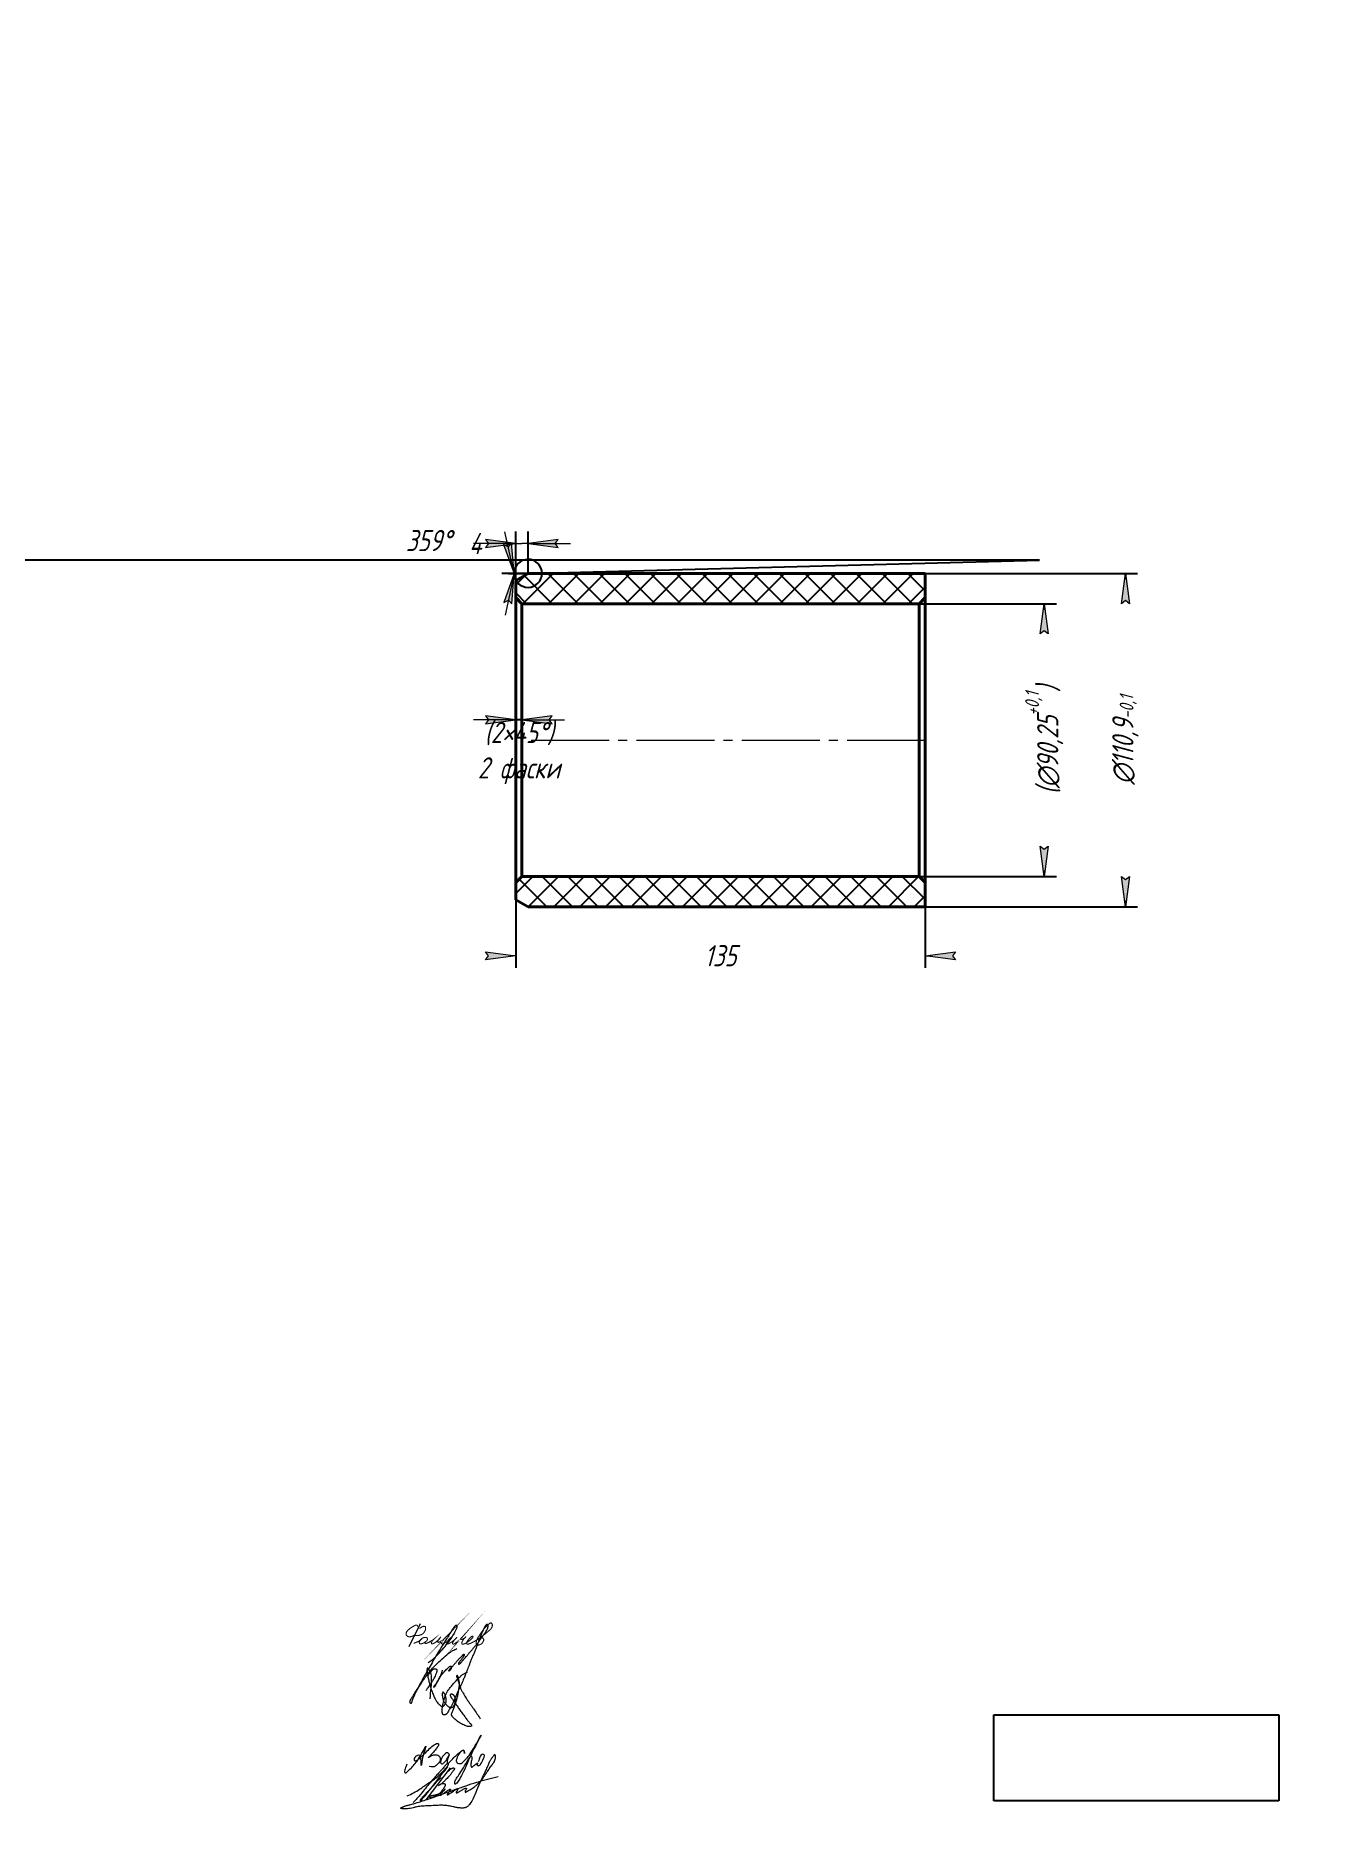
# Model space of a CAD drawing. Header units: millimetres. Extents: x 0 to 210, y 0 to 297.
import ezdxf

# ---------------------------------------------------------------- set-up
doc = ezdxf.new("R2010")
doc.units = ezdxf.units.MM
for name, pattern in [('K5LT32789', [0]), ('K5LT32790', [0]), ('K5LT32791', [0]), ('K5LT_AXLED', [17.375, 12.875, -1.5, 1.5, -1.5]), ('K5LT_BASIC', [0]), ('K5LT_THIN', [0])]:
    doc.linetypes.add(name, pattern=pattern)
doc.layers.add('Системный слой', color=7, linetype='Continuous')
doc.styles.add('KDIMTEXTSTYLE', font='GOST_AU.SHX', dxfattribs={"width": 0.96, "oblique": 15, "height": 5})
doc.dimstyles.new('KDIMSTYLE (0.50)', dxfattribs={"dimtxt": 5, "dimasz": 1, "dimexe": 2, "dimexo": 0.0625, "dimgap": 1, "dimtad": 1, "dimlfac": 2, "dimtxsty": 'KDIMTEXTSTYLE', "dimsah": 1, "dimcen": 0.09, "dimdle": 1, "dimadec": 0, "dimazin": 0, "dimtfac": 0.667, "dimtmove": 0, "dimatfit": 3, "dimfxl": 1, "dimtvp": 1, "dimtolj": 1, "dimtzin": 0, "dimarcsym": 0})
picture_1 = doc.add_image_def('image1.jpg', size_in_pixel=(394, 119))

msp = doc.modelspace()

# ---------------------------------------------------------------- blocks, each defined once
blk = doc.blocks.new('KDIMARROW_01')
at = {"layer": 'Системный слой'}
blk.add_hatch(color=0, dxfattribs=at).paths.add_polyline_path([(-5, -0.6582624912261956), (0, 0), (-5, 0.658262491226197), (-4.5, 5.51091059616309e-16)])
at = {"layer": 'Системный слой', "color": 0, "linetype": 'K5LT_THIN', "lineweight": 18}
for p, q in [((-4.5, 5.51091059616309e-16), (-5, 0.658262491226197)), ((-5, 0.658262491226197), (0, 0)), ((0, 0), (-5, -0.6582624912261956)), ((-5, -0.6582624912261956), (-4.5, 5.51091059616309e-16)), ((0, 0), (-1, 0))]:
    blk.add_line(p, q, dxfattribs=at)
blk = doc.blocks.new('KDIMARROW_02')
at = {"layer": 'Системный слой'}
blk.add_hatch(color=0, dxfattribs=at).paths.add_polyline_path([(4.5, -5.51091059616309e-16), (5, 0.6582624912261956), (0, 0), (5, -0.658262491226197)])
at = {"layer": 'Системный слой', "color": 0, "linetype": 'K5LT_THIN', "lineweight": 18}
for p, q in [((0, 0), (-1, 0)), ((5, 0.6582624912261956), (0, 0)), ((0, 0), (5, -0.658262491226197)), ((0, 0), (7, -8.572527594031472e-16)), ((4.5, -5.51091059616309e-16), (5, 0.6582624912261956)), ((5, -0.658262491226197), (4.5, -5.51091059616309e-16))]:
    blk.add_line(p, q, dxfattribs=at)
blk = doc.blocks.new('U2')
at = {"layer": 'Системный слой', "color": 5, "linetype": 'K5LT32789', "lineweight": 18, "true_color": 0x0000ff}
for points in [[(61.17863589962458, 11.8690277770086), (60.99573859265816, 11.36014325105683), (60.81450390270307, 10.85588470939959), (60.75624533496917, 10.54244346686963), (60.89114233220012, 10.4075464696389), (61.07847785057307, 10.4075464696389), (61.25477436115348, 10.58384298021909), (61.75960877169105, 11.08867739075666), (63.00390275838795, 12.33297137745379), (64.78623084578153, 15.83664786617354), (63.7147937449608, 13.21771744661581), (63.52599945141124, 10.87604989158879), (63.52599945141124, 13.03484318250278), (63.30923227278613, 13.3837645459146), (62.79221775418269, 13.27210503865425), (62.4395861518437, 12.91947343631549), (62.31713232223679, 12.60217718864649), (62.43590368022338, 12.37886985154776), (62.75728944903354, 12.37886985154776), (63.52599945141124, 13.03484318250278), (64.57678170571758, 14.08562543680912), (65.30648223873955, 14.81532596983087), (66.12625300477062, 15.35402002314211), (66.48010244074699, 15.24829848486732), (66.39109266588771, 14.95038323368661), (66.18186612439736, 14.57367047258438), (65.4929468866389, 13.75779236619772), (64.91870904397042, 13.07772994666655), (64.52754970097699, 12.81323491027595), (65.29305363592808, 13.33085514550456), (65.90907757322698, 13.44405507467243), (66.30819772159471, 13.35644521761085), (66.58010928501513, 13.1549279495928), (66.7029178107418, 12.82637784851275), (66.7029178107418, 12.43649208942387), (66.46170081851183, 12.07727707869483), (66.21914473353668, 11.83472099371923), (65.83997722084446, 11.45555348102724), (65.42215280667683, 11.36035344464952), (64.83883499020199, 11.4654911118337)], [(68.20861670744848, 13.45381100452985), (68.00987313910032, 13.75865010064243), (67.6975898982982, 13.75865010064243), (67.40318795476601, 13.46424815711023), (67.0698076240978, 13.13086782644203), (66.80328920216512, 12.6739869379542), (66.68971928875494, 12.07139694076116), (66.87417526968007, 11.88694095983649), (67.19838730327088, 11.96651033814558), (67.39710287589283, 12.1652259107673), (67.62944190206277, 12.44428037370815), (67.9495273097286, 12.93198205651268), (68.29829626495571, 13.62872710568607), (67.9495273097286, 12.93198205651268), (67.82851812093436, 12.37032142273145), (67.82851812093436, 12.04327770906437), (67.91033331370723, 11.9614625162915), (68.0596195131006, 12.01354115444863), (68.73810562075046, 12.77417337829482), (69.47900906331456, 13.44639000297528), (69.85298149970318, 13.7856926360453), (70.25425111237242, 14.05062651664187), (70.43796492517272, 14.16252541104953), (70.58584320411633, 14.16252541104953), (70.66202017439487, 13.95663494856652), (70.66202017439487, 13.72836470720225), (70.66202017439487, 13.48667126947797), (70.66202017439487, 13.95663494856652), (70.58584320411633, 14.16252541104953), (70.43796492517227, 14.17192155570686), (69.85298149970318, 13.7856926360453), (69.3132130174426, 12.7123472685694), (69.3132130174426, 12.2355406203051), (69.53286610707069, 12.01588753067702), (69.84241464165594, 11.93565275103632), (70.15610408695052, 11.93565275103632), (70.40914582257706, 12.18869448666263), (70.72933733544183, 12.50888599952808), (71.76001467960255, 13.5395633436888), (74.2423075365236, 18.15065105289685), (71.76001467960255, 13.5395633436888), (70.87850006393087, 11.33691630303795), (70.20181329321345, 9.911301617315786), (69.59124837462419, 8.954015771631049), (69.19070690128588, 8.477536091177427), (69.06637200651762, 8.58205530570197), (69.06637200651762, 8.98997639206712), (69.35272282755564, 9.502422531667918), (69.87477246547355, 10.19917341955241), (70.70541594745869, 11.57210541681937), (71.54778862247481, 13.00927253696707), (71.7303796525293, 13.19186356702156), (71.86742471401199, 13.17229171975376), (71.90717645177888, 12.94850560836042), (71.83659405851672, 12.46254386140438), (71.78025606160504, 12.07465518075585), (71.70422939042824, 11.69082976426924), (71.78308268538918, 11.40824783410883), (71.94075903434846, 11.32486520373894), (72.16093120097453, 11.54503737036455), (72.57615177850171, 11.87149115695095), (72.94926984628542, 12.24460922473466), (72.71111716887522, 11.7491117764778), (72.82266808057007, 11.63756086478318), (72.99019583906916, 11.56793073852558), (73.17623820554395, 11.63761575312199), (73.4109868755008, 11.87236442307861), (74.03671439145315, 13.17666491421804), (73.96230651714764, 13.44147380839743), (73.72509645170153, 13.50651120911746), (73.41810537834586, 13.43217858064398), (73.2181068102886, 13.04193666018935), (73.07391792807671, 12.59594088934753), (72.94926984628542, 12.21038746477305)]]:
    blk.add_open_spline(points, degree=3, dxfattribs=at)
blk = doc.blocks.new('U3')
at = {"layer": 'Системный слой', "color": 5, "linetype": 'K5LT32790', "lineweight": 18, "true_color": 0x0000ff}
blk.add_open_spline([(65.03116444340522, 22.65939117622898), (65.06404634756957, 23.84613650069693), (65.36253114395295, 25.18665243605315), (65.22473145509885, 26.60362013134008), (65.15038067040264, 26.87871827395114), (65.07717946108308, 27.06261183462155), (64.99494184494979, 27.22120811459448), (64.90533035439553, 27.362428720228), (64.81877693387078, 27.47961029022164), (64.74684308935612, 27.5666328077169), (64.69567333006292, 27.61961503381295), (64.66257290140125, 27.64814236149877), (64.64177614775811, 27.66320854430646), (64.62626250358956, 27.67249706995935), (64.61376831348146, 27.67843765905369), (64.60334809825288, 27.68210043217155), (64.59444459238007, 27.68410122049031), (64.58668546202087, 27.68482301297459), (64.5798285121776, 27.68450903156602), (64.57361608529807, 27.68330323792819), (64.56781753505909, 27.68123585644443), (64.56216371622891, 27.67823080884241), (64.556562865304, 27.67414962767637), (64.55096787481405, 27.66880831964014), (64.54537118773324, 27.66199837771924), (64.53973366510532, 27.65338118867155), (64.53402969213273, 27.64248616901878), (64.52824836580767, 27.6286515294565), (64.52239539242665, 27.61091342959404), (64.51649516475977, 27.58777284334971), (64.51058871885535, 27.55659692045018), (64.5049032196044, 27.51302232277342), (64.49999590355056, 27.44909852494723), (64.49759287580135, 27.36108735969609), (64.49845148301934, 27.24943750009797), (64.50371522854762, 27.12335426579492), (64.51566383071027, 26.98541165512634), (64.53681831086756, 26.83096334792603), (64.57393075771718, 26.63759267505711), (64.63266183838648, 26.37652007633622), (64.7079843337702, 25.98545731246489), (64.81833908034396, 25.42922713400188), (65.00624568292888, 24.72714346526632), (65.28187143014243, 23.97317784288057), (65.54554394905968, 23.26557531551865), (65.79934473763599, 22.67363908329983), (66.052029475417, 22.24367133455351), (66.29378029087793, 21.9338415822821), (66.50208785968353, 21.71755076416335), (66.65890408847174, 21.56548025257419), (66.77143925000537, 21.48339731359218), (66.84445637021209, 21.44587995150712), (66.8988608771743, 21.4260832160725), (66.94861063652372, 21.41448921768827), (66.99832063499976, 21.40849448717128), (67.04924012399142, 21.40767018034128), (67.10056584505794, 21.41224925575582), (67.1501559416234, 21.42209723122036), (67.19607253483623, 21.43656455813513), (67.23683623618986, 21.45460623044877), (67.27262493445637, 21.47548833036379), (67.30487200125363, 21.49971315866244), (67.33722474503959, 21.52983141159413), (67.3732964399123, 21.57071078663276), (67.41781204160596, 21.63160452593061), (67.47449820102231, 21.71920948403042), (67.54043864081889, 21.83298134157562), (67.60031960170734, 21.96210459836007), (67.64322478468041, 22.08954766586137), (67.66792104265899, 22.20905179816501), (67.67871429408883, 22.32827333159466), (67.67753366772509, 22.46417592610791), (67.65979036393885, 22.63248005102415), (67.61968160821762, 22.83983582255033), (67.55872712678566, 23.06395339684727), (67.48959318904367, 23.26809295903902), (67.42687956742868, 23.41834770373467), (67.37007795968516, 23.51462019519218), (67.3235609364561, 23.57876983705776), (67.28176121892518, 23.6289089825963), (67.24436760094927, 23.66810589908735), (67.21418787226214, 23.69425608340615), (67.19157196861029, 23.70971248948163), (67.17576822102144, 23.71812614451377), (67.16345382487198, 23.7230194046239), (67.1531194892669, 23.72578404813666), (67.14413307422008, 23.72703156560911), (67.13632282348665, 23.72709717536517), (67.12944205949641, 23.72626799389505), (67.12324837874549, 23.72472745704843), (67.11710203024957, 23.72238157799254), (67.11074967576947, 23.7190629892755), (67.10402007540718, 23.71449751763092), (67.09693488747924, 23.70848610690533), (67.08936771595332, 23.70063491292117), (67.08115193663714, 23.69034563590051), (67.0720379315107, 23.67664403548739), (67.06179091714507, 23.65811527445251), (67.05001570504221, 23.63231868847257), (67.03705969589551, 23.59729385996852), (67.02361556082754, 23.55198534968477), (67.01148812870413, 23.49791394554464), (67.00303478416761, 23.43600038560797), (66.9999502413901, 23.36534812253259), (67.00442768450985, 23.27896363271807), (67.0211545753345, 23.16294917407592), (67.05078088918408, 22.996619601714), (67.08768386577431, 22.78302505377795), (67.14570103959905, 22.54474826451312), (67.22975532032918, 22.32310234688001), (67.33504687633554, 22.11833884472438), (67.46049014418777, 21.92339343172071), (67.61059551584772, 21.73237621086932), (67.77363729248948, 21.5628874750158), (67.92818356691426, 21.42724506240975), (68.06316925568144, 21.33436699788948), (68.17730439726024, 21.27576808576717), (68.27596658194746, 21.23797310163346), (68.36535368393727, 21.21416577966275), (68.44480516428492, 21.20227584577506), (68.513029311106, 21.20007237657481), (68.57066462704638, 21.20499365935805), (68.61969704130895, 21.21512410353037), (68.66224296722676, 21.22930091200541), (68.70070175157998, 21.24741231964518), (68.73855372820704, 21.27041810643712), (68.77881288606746, 21.30078169367076), (68.82391039342288, 21.3423181377423), (68.87572297111656, 21.40006994254341), (68.93501090456944, 21.47931445015311), (69.0004510355338, 21.58102008985841), (69.06473576772676, 21.70303680377847), (69.11964624176774, 21.83858254797147), (69.16117041426476, 21.98276130761914), (69.18807390299965, 22.13542755712641), (69.20034116262941, 22.3006108376276), (69.1960897159724, 22.47669615517785), (69.17574133321837, 22.65383615581678), (69.14023378110785, 22.81609159388151), (69.09341555907811, 22.95188603927127), (69.04252289939241, 23.0594663100118), (68.99108110521804, 23.14182874716383), (68.94042166100901, 23.20510935720156), (68.88997748012282, 23.25495638838939), (68.83718405303041, 23.29677536527785), (68.78073829167018, 23.33275522656268), (68.72133912414081, 23.36255664298281), (68.66332682239768, 23.38483814123882), (68.61135616168572, 23.39930529365378), (68.56830184935298, 23.40558759119889), (68.53322800022063, 23.40626500437898), (68.50322832498632, 23.40336604007254), (68.47527170667338, 23.39745012371097), (68.4482801023424, 23.38876406657144), (68.42269809929572, 23.37756065585765), (68.39988316240188, 23.36455337822181), (68.38094233901695, 23.3508171953338), (68.3660635013418, 23.33724922116815), (68.35472985613929, 23.32425359011464), (68.34641028468384, 23.31212406531873), (68.3403168543028, 23.30054756977083), (68.33578157942107, 23.28898535886893), (68.33226294890433, 23.27607795473548), (68.32997218574208, 23.26130420540395), (68.32926978103372, 23.2441930881055), (68.33057099885225, 23.22448523776396), (68.33450931094121, 23.20102530610686), (68.34216222235155, 23.17226584484402), (68.35559683496315, 23.13486077934604), (68.37842923575393, 23.08367229755677), (68.41397365646499, 23.01350441938158), (68.46096805905468, 22.92031913301994), (68.52140197028264, 22.81029581568183), (68.60428012614973, 22.6861017577867), (68.72310324405721, 22.54215815852805), (68.89615978096772, 22.33660905047813), (69.12142308538905, 22.01969029415849), (69.4078560215083, 21.56547265461941), (69.75307650962527, 21.0021956364366), (70.20083792816713, 20.40111076182504), (70.64910001866879, 19.81250860796231), (71.0246461472503, 19.2978218021307), (71.28754996932305, 18.91676596578989), (71.50107572894122, 18.71483731616573), (71.6402931422693, 18.59503184685028), (71.7235967032952, 18.50316639476969), (71.77500348944473, 18.42754955579076), (71.80617439339672, 18.36907299780782), (71.82699883885807, 18.31921266108478), (71.83908978879613, 18.27826654908674), (71.84454503581544, 18.24608486983917), (71.84572908942137, 18.22146495032123), (71.84433320148953, 18.20187098409966), (71.84114492331135, 18.1854859622745), (71.83655591466966, 18.17141190278275), (71.83071294565475, 18.15897629516198), (71.82352254189205, 18.14758516994871), (71.81466878658735, 18.136516588212), (71.80357891812544, 18.12531273662577), (71.78948277636341, 18.11370046822069), (71.77138481883476, 18.10154352887506), (71.74781311629881, 18.08875745334129), (71.71767083454138, 18.07585262126125), (71.68099113949332, 18.06383678806131), (71.63850594114395, 18.05375419810386), (71.59005420585193, 18.04688642317811), (71.53287423547313, 18.04433339005945), (71.46153987183227, 18.04818434587028), (71.36600822315184, 18.06244097962738), (71.22707641996301, 18.09139547686576), (71.02175972470305, 18.14706203426536), (70.72287068503222, 18.25325016024871), (70.36289716273912, 18.41342251313509), (69.98516256210242, 18.59948161410668), (69.6854124157348, 18.79120739960061), (69.44763004039812, 18.98976281151303), (69.23042381843102, 19.18436247116827), (68.99796339923894, 19.3909657177845), (68.7949965506668, 19.57190128146001), (68.67001910283507, 19.71582691507476), (68.61171283660742, 19.80862912584749), (68.58395085538355, 19.86858976924535), (68.56744907256127, 19.92023523357128), (68.5573989002972, 19.96950536996431), (68.55240985555197, 20.01933955363475), (68.55247008905015, 20.06984510168738), (68.5576559838516, 20.12035520162695), (68.56885145528356, 20.17377390201167), (68.58711395421683, 20.23275600204127), (68.61735376243696, 20.30897509930915), (68.66367420402385, 20.41047842416472), (68.73311694619595, 20.56765886689098), (68.82404905391861, 20.78344415514849), (68.91666042186007, 21.06996515056781), (69.02123433207971, 21.38239551844825), (69.14897166544036, 21.72021702872192), (69.29693855862247, 22.12910971774264), (69.46355007257723, 22.6507575401512), (69.60976525617237, 23.24921037237496), (69.6973253003991, 23.80906572269552), (69.75325343425023, 24.2584125057534), (69.81769851710199, 24.61020322843601), (69.87112428421956, 24.89625955594855), (69.88153463010595, 25.12756868348563), (69.8605754142878, 25.31154447260869), (69.82403792094313, 25.48849044773479), (69.77077041329501, 25.6878590443574), (69.72091009517835, 25.89544274436778), (69.68393844822465, 26.0827671324304), (69.6469100665375, 26.22300145638829), (69.61721229975485, 26.32071281090074), (69.59426959361856, 26.38433451225004), (69.57491130874469, 26.42387192370788), (69.56000336898656, 26.44663531100574), (69.54866056852991, 26.46021119761534), (69.53876625248854, 26.46953942127752), (69.52962794516823, 26.4762186448377), (69.52093868150116, 26.48097326657674), (69.51249706683559, 26.48420980821399), (69.5041455097781, 26.48616450045907), (69.49590731378551, 26.48694949505321), (69.48775239588117, 26.48668571844101), (69.47956974998745, 26.48546626286057), (69.47084138781811, 26.48326492993996), (69.46120124109173, 26.4798398594103), (69.45058824155394, 26.47489441096391), (69.43954247231484, 26.46838369515072), (69.42902093959022, 26.46068288029912), (69.41959147240375, 26.45219198003528), (69.41141798900237, 26.44306633676163), (69.40405728622734, 26.43280307710089), (69.39751675634257, 26.4210853354995), (69.39192583531776, 26.40760895909463), (69.38751206181526, 26.39227676627766), (69.38444437670405, 26.37456113700185), (69.38303321806184, 26.35362057593264), (69.38385882263272, 26.32804062171911), (69.38796709481979, 26.29605915566665), (69.39676674923653, 26.25625839707166), (69.41159251167046, 26.20716024171659), (69.4349635161587, 26.14576767031488), (69.4707765236761, 26.0692646647781), (69.51970659933279, 25.97345016913849), (69.56806980995982, 25.85213694009238), (69.61344403229653, 25.70637195044893), (69.66360608689816, 25.53269148473649), (69.7374568199452, 25.31210984318469), (69.83263240013919, 25.04577969626101), (69.92303622137122, 24.7435027758514), (69.99964361949726, 24.46278318046276), (70.09362948350379, 24.2148358659646), (70.20627838202172, 24.00318540565419), (70.33981311710814, 23.78762450546915), (70.49530972601458, 23.54573941345191), (70.67246224568358, 23.24014153168812), (70.90304557291275, 22.83483014499384), (71.20128748423583, 22.37158218016944), (71.54163880012716, 21.88454620797896), (71.87136316461722, 21.42397369305885), (72.46579867548913, 20.59090743323085), (72.93515492323873, 19.90070133102196), (73.29330638876964, 19.34999778812622)], degree=3, knots=[0, 0, 0, 0, 23.08892411003839, 25.90578379320913, 27.36849658095113, 28.57853477437289, 29.7218750749431, 30.81396087475684, 31.80518275617818, 32.5340116185717, 32.99290285232896, 33.22579348087665, 33.37704679038229, 33.48833048874886, 33.57455142486756, 33.64380518652092, 33.70122378259412, 33.75036659537633, 33.79386957008623, 33.83335544025108, 33.87214105272245, 33.91235496550996, 33.95658983186728, 34.00557035799107, 34.061357419905, 34.12646780763512, 34.20410929927907, 34.29854880647121, 34.4157438501339, 34.56455491175546, 34.75945876534566, 35.02822874118409, 35.41286378006095, 35.99717510029608, 36.72813949276635, 37.56894107973724, 38.43382537174505, 39.40133199336037, 40.578430721351, 42.23539782704537, 44.56960189155861, 48.26913254375512, 53.18771198246659, 58.58434017403594, 63.76404376679448, 67.77867569014562, 70.99814287695813, 73.36983390960212, 75.34981577454691, 76.79687388843904, 77.58132367445822, 78.02891375208497, 78.378086715233, 78.69680269722102, 79.01348919569972, 79.34337265075953, 79.67858665453129, 80.00682416916896, 80.31793205149701, 80.60647145028561, 80.86603481811044, 81.11641040457833, 81.38398339074794, 81.71835383148989, 82.1678102968112, 82.8393613365416, 83.73323474227259, 84.70542236921145, 85.58272421559701, 86.32439137188506, 87.05711592911308, 87.8907574961167, 88.94534148899339, 90.32114124951465, 91.96557055710285, 93.42636652596606, 94.48421544317516, 95.10102119904894, 95.58099742489627, 96.01314099800784, 96.36109308967781, 96.62600156797119, 96.78273890043828, 96.889142367443, 96.97113807639755, 97.038129668233, 97.09527188758723, 97.14590073358623, 97.18856061114779, 97.2287471840586, 97.26891537016509, 97.31531058982989, 97.36686141375753, 97.42565515127394, 97.49445365730666, 97.57714175019537, 97.6796234518885, 97.81191523042803, 97.98566281873885, 98.22679687241516, 98.53258681418663, 98.89778635319205, 99.29603614677359, 99.73782124223918, 100.2617239247368, 100.964229309618, 101.999780239612, 103.5254109190041, 105.1506671389526, 106.7245298989554, 108.093531563326, 109.5903133920281, 111.1953020837693, 112.7774834854757, 114.1263943636619, 115.159714159532, 115.933249703592, 116.5991051072816, 117.1966867350474, 117.716186105381, 118.1472776884506, 118.5120913932663, 118.8308284389657, 119.1120840017018, 119.3761473530127, 119.6502541760029, 119.9661844048676, 120.3484720487786, 120.8326110054183, 121.4625745633854, 122.257883948525, 123.1663167729581, 124.1218957718332, 125.0774414802364, 126.058759075695, 127.1107217357935, 128.2713802827618, 129.4555411470182, 130.5492798125666, 131.4722221457924, 132.2240763945491, 132.8428036707044, 133.3435270316868, 133.7861618193668, 134.2097331793344, 134.6419531666712, 135.07675082757, 135.4909341445828, 135.8405670411855, 136.1161996801323, 136.3290212946846, 136.5165823049759, 136.6970732021236, 136.8799095666845, 137.0632951286719, 137.2354651043024, 137.3861300135916, 137.5142614765161, 137.6235479569736, 137.7184450497249, 137.7976892899042, 137.8756507401737, 137.9579435297707, 138.0555159514176, 138.163779376122, 138.2880427438782, 138.436309489426, 138.6225163233996, 138.8620748680995, 139.2031278659684, 139.7043262486523, 140.3810974906251, 141.2189148674305, 142.1273174818552, 143.2595165690257, 144.8211407952124, 147.3177643775447, 150.7571101410823, 155.1951704424444, 160.0691713325595, 165.2244643996175, 169.4711417493419, 172.4214110687776, 174.0929247216289, 175.1382982941582, 175.9667476052343, 176.4795577137869, 176.9002722075947, 177.2447515993877, 177.5213496275962, 177.722930126645, 177.8737085289891, 177.9963222724827, 178.1014362024326, 178.1953143978301, 178.2815173063154, 178.3661181765914, 178.4549126387874, 178.5547545514223, 178.6700486309557, 178.8070744895659, 178.9752011110635, 179.1872344806044, 179.4394731118456, 179.7197270048918, 180.0295107225544, 180.3832688069577, 180.8234477103547, 181.4071105080071, 182.2468370647849, 183.5636180390767, 185.5124136486446, 188.3659008144822, 191.1693595490507, 193.6361941483106, 195.2159308876024, 197.1470862219489, 199.2692247613871, 201.224518318486, 202.3921757305919, 202.9354455009734, 203.335749427751, 203.6650385457113, 203.9804397921348, 204.3052698204951, 204.6306664143438, 204.9542103018015, 205.2842401760186, 205.68312192184, 206.1453122097258, 206.8668041367929, 207.8378621120557, 209.464316382984, 211.3873392381132, 213.6481330480264, 215.8281705148584, 218.3616311862739, 222.0463208053261, 226.400788772624, 230.2376141698672, 232.9871267002133, 235.1430689373578, 237.1452347941266, 238.6001234124407, 239.5943196481266, 240.7144690296747, 242.0868590309205, 243.5795128043555, 244.8370298052072, 245.7730677623126, 246.3794493830385, 246.8095402814596, 247.0775336538936, 247.2275167539396, 247.3339800160057, 247.4184700209773, 247.4895205515942, 247.5520115162512, 247.6092220325807, 247.6636060178384, 247.7171677520884, 247.7685920257453, 247.8207844363665, 247.8766770811286, 247.9421914551861, 248.0180825757098, 248.1024702365821, 248.1894206015074, 248.2694707678351, 248.3470721801384, 248.425636522534, 248.5128864112118, 248.6056793825818, 248.7068161418586, 248.8204129671911, 248.9522817326213, 249.1114892801304, 249.3139564207763, 249.5741553291382, 249.8978203062795, 250.3037087529917, 250.8417906157673, 251.5282721942539, 252.3812439797572, 253.3595934924577, 254.4759627763927, 255.8726873418201, 257.8510916368267, 259.9382727246121, 261.9636029003651, 263.4698826802768, 265.0464480200878, 266.5866947374772, 268.3669126827913, 270.599666274059, 273.4070816914232, 277.3730272345561, 281.2342012594908, 284.8823428619705, 288.313022516428, 301, 301, 301, 301], dxfattribs=at)
blk = doc.blocks.new('U4')
at = {"layer": 'Системный слой', "color": 5, "linetype": 'K5LT32790', "lineweight": 18, "true_color": 0x0000ff}
for points, knots in [([(64.71638575312154, 28.60875907685923), (65.59380903380834, 29.22332600209293), (66.69672576676642, 30.26501049783647), (67.89173105601431, 31.79382549050516), (68.62512013890712, 32.75646623356178), (69.05924372969169, 33.57620748515077), (69.33815714436089, 34.06819866744857), (69.42910937282484, 34.32730352952152), (69.45723750688178, 34.46064802871999), (69.46870959928715, 34.54222371246536), (69.46920522862884, 34.59384298978298), (69.46493169133346, 34.62636763623894), (69.45907189095108, 34.64864859489225), (69.45205710682156, 34.66619613112724), (69.4440007542923, 34.68084183308699), (69.43486753501698, 34.69353305282246), (69.42440021470493, 34.7049314052758), (69.41211268081197, 34.71571548818682), (69.39754849430422, 34.72603498510799), (69.38050761158964, 34.7356366095199), (69.36133122041561, 34.74395979668023), (69.34077605765204, 34.75042304995881), (69.31992698246627, 34.75460238292683), (69.29989497435231, 34.75637850041502), (69.2814157908319, 34.7559525432039), (69.26449451556205, 34.75358121341193), (69.2485191857257, 34.74937529949446), (69.23250174049765, 34.74319873001835), (69.21561202208564, 34.73449388612349), (69.1969407258044, 34.72225832376338), (69.17524184404495, 34.70473503573274), (69.14781581680332, 34.67812849200342), (69.10888910293393, 34.63432182229789), (69.044380352857, 34.55925440891596), (68.93453340258232, 34.42396198138718), (68.7589872295111, 34.18585740323383), (68.50984262437846, 33.79758139817628), (68.17665358713312, 33.21980951264712), (67.64856731092273, 32.40066576673033), (66.83630707099458, 31.1253625217478), (65.75799586567616, 29.34567088597512), (64.56822988465588, 27.30141828664259), (63.58291565446423, 25.51795992104579), (62.92876009519019, 24.28726809592453), (62.56831972211974, 23.57377517744388), (62.37315505196189, 23.13821394403706), (62.23571449729657, 22.80849271821992), (62.12280709482953, 22.52363680286382), (62.02646395550865, 22.27058197989132), (61.95556627611207, 22.07954914207497), (61.91455636116173, 21.96810355910984), (61.89011967941333, 21.91765609894392), (61.87799463466429, 21.89686900995039), (61.86888366112824, 21.88381509451588), (61.86135043784118, 21.87485967388753), (61.85481473420016, 21.86852204262695), (61.84898087960717, 21.86403476646208), (61.84365710445361, 21.86093167002551), (61.83870292850482, 21.85891399147491), (61.83400740564919, 21.85779025680452), (61.82947828838731, 21.85744465058852), (61.82503544422771, 21.85781907274529), (61.82070006779027, 21.85888045519911), (61.816530717248, 21.86055731468528), (61.81254105539263, 21.8627614964411), (61.80853803471048, 21.86554742294797), (61.80421770996436, 21.86914324273087), (61.79927639246382, 21.87395742948817), (61.79340803693465, 21.88056668958151), (61.7862633428003, 21.88980808571822), (61.77729770396861, 21.90308205026739), (61.76599040332617, 21.92226949077227), (61.75196275427091, 21.94949763374703), (61.73633909283019, 21.98553944782523), (61.72178300556239, 22.02961812570337), (61.71095502096189, 22.07883811658976), (61.70522871375597, 22.13115117356236), (61.70513162195273, 22.18568788365681), (61.71113749332899, 22.24287579058503), (61.72385383725016, 22.30257751273237), (61.74405917668419, 22.36524601685656), (61.77362766892243, 22.43252164722199), (61.82025026965512, 22.5158130945097), (61.90091347263861, 22.64448826250893), (62.0482020347501, 22.88677559344288), (62.33851532163074, 23.34774103016096), (62.87348422808266, 24.19370452347997), (63.65835110729547, 25.39167450869323), (64.65042696425708, 26.83945369825645), (65.82279655545558, 28.11349335869554), (66.95893614557333, 29.19599815159322), (67.88082004532653, 30.02814799231695), (68.69948454575588, 30.58749592698027), (69.20299840774949, 30.82179720855132), (69.4392981647638, 30.93343843912672)], [0, 0, 0, 0, 8.550608616909479, 12.05498909731316, 15.54800864636031, 18.19112149729409, 19.49899547586825, 20.05820856276075, 20.38161509008001, 20.58967061819273, 20.71666537517187, 20.79367975743621, 20.85170144345296, 20.90072235485522, 20.94465307224176, 20.98524465825564, 21.02564223243174, 21.06834027274877, 21.11593940290885, 21.16833782892286, 21.22470724871314, 21.28305186546078, 21.34057559650208, 21.39466303008514, 21.44378103840279, 21.48828891869076, 21.53119048967674, 21.57580767080184, 21.62550805067395, 21.68308106465782, 21.75428657315771, 21.84854811100129, 21.98874998667692, 22.22341503732463, 22.64135142255019, 23.38396024610536, 24.59145537447172, 26.33319310262997, 28.72517486315826, 32.39414345489543, 38.44413720066752, 45.386804132957, 51.3366439952876, 54.75928160654442, 56.55021407149562, 57.73619828659556, 58.58106772181609, 59.41081735012408, 60.19037519759497, 60.74860237604653, 61.04454549420441, 61.13979306103076, 61.19713002219413, 61.23708949006024, 61.2671348063732, 61.29071298422787, 61.30986155532154, 61.32593719236645, 61.33991703943459, 61.35255107389896, 61.36445007752456, 61.37614187831995, 61.38811066680237, 61.40006167387295, 61.41202200248679, 61.42454207551994, 61.43906624348642, 61.45699012410813, 61.47974062644996, 61.50979512866817, 61.55047455772206, 61.60794197523685, 61.68805755052679, 61.79563498556981, 61.92221881037423, 62.05916765616627, 62.19849487994397, 62.34287054750136, 62.4951123545238, 62.65815684757621, 62.83085476293896, 63.02153046686268, 63.2457091914174, 63.59456840449479, 64.23786481718554, 65.5163435666815, 67.95744178744798, 72.25357323446096, 76.98975279678383, 81.9773654752493, 86.09099495459934, 89.56281137385866, 91.90558766368395, 94, 94, 94, 94]), ([(67.00200273311425, 27.37891013128765), (66.93180627010504, 26.94883763881197), (66.72190606822217, 26.4022330067551), (66.40123955518705, 25.73897657360723), (66.1819828327669, 25.38804430547586), (66.03125417939277, 25.1023444409465), (65.94063551926793, 24.92147566313227), (65.8868186774982, 24.81786254880316), (65.84818906921733, 24.75654045261049), (65.81402814596795, 24.71017005688842), (65.78150697827876, 24.67052366829481), (65.74842857001097, 24.63326195370686), (65.71493973472862, 24.59788849923305), (65.68444582719276, 24.56705972063091), (65.66130826607532, 24.54499879963319), (65.64628223216057, 24.53184902652467), (65.63762127077878, 24.52493544211072), (65.63212130301754, 24.52093992378619), (65.6280743691844, 24.51830277345496), (65.62484141052092, 24.51646843519509), (65.62211515044108, 24.51519841857365), (65.61975204675566, 24.51441864469442), (65.61770285160783, 24.51413283591913), (65.6158961460696, 24.51445412021852), (65.61454659383078, 24.51564152499273), (65.61391250931781, 24.51749856334428), (65.61379544667018, 24.51981650320064), (65.61407508000384, 24.52265532785444), (65.61472527574831, 24.52600141919848), (65.61573434999976, 24.5299064350456), (65.61717196380182, 24.53460484972689), (65.61929267869523, 24.54076986619012), (65.62261362911211, 24.5495741029616), (65.62811695215369, 24.56315591734452), (65.63624499627936, 24.58238106682765), (65.64665069178427, 24.60774199582127), (65.6586854853186, 24.63757361248091), (65.6730343197507, 24.67280457245991), (65.69061776546205, 24.7128130902436), (65.71535232594393, 24.75878506015769), (65.7488096413593, 24.80914627124699), (65.79354292596322, 24.86947046154947), (65.85440700447732, 24.94780995564568), (65.94232465103467, 25.06910465626063), (66.05836722963689, 25.24393474409212), (66.18959897759096, 25.46301325589533), (66.3160016061059, 25.69054943234644), (66.4463654985803, 25.92304169791376), (66.5990850905825, 26.17813537137309), (66.7891834794229, 26.44835798086174), (66.99365097126663, 26.68970944456456), (67.1712293437874, 26.89994044604819), (67.35976724999223, 27.12354011937171), (67.5823152602082, 27.38154027304213), (67.83944595340297, 27.63643516963262), (68.03622028412356, 27.82515590482896), (68.16191684306018, 27.924659478319), (68.22828708255425, 27.9640445734415), (68.27789563442202, 27.9885382989759), (68.32665515564425, 28.00843642699223), (68.37168324894647, 28.02260111916215), (68.40844874911075, 28.03028921627535), (68.43549744628588, 28.03295933503884), (68.45499531389846, 28.03276180074593), (68.4699259477289, 28.03092048567086), (68.48186587583162, 28.02797178670747), (68.49164937013616, 28.02418854829651), (68.49979138166641, 28.01971203222732), (68.50658682234003, 28.0146382154376), (68.51228142661974, 28.00898964146265), (68.51709143415924, 28.00269926485603), (68.52131880423958, 27.99550349150516), (68.52509764631402, 27.98701793060584), (68.52843694795804, 27.97675582236454), (68.5312361528067, 27.96412995310416), (68.53331234756293, 27.94817908913743), (68.53431943311325, 27.92704573476581), (68.53347280086992, 27.89765311863883), (68.52949260804719, 27.85708887720435), (68.52177014117031, 27.80572930701297), (68.51220263876151, 27.74695112912596), (68.49977188694477, 27.68778501464922), (68.48305008690006, 27.63311394513781), (68.46180029415389, 27.58434556116148), (68.43405281257351, 27.53652269506304), (68.39891817828796, 27.48588019411463), (68.35708739821617, 27.4324726320165), (68.31634308612622, 27.38154970489038), (68.2785895427133, 27.3392780724877), (68.24661485145721, 27.30725927603461), (68.21766908265268, 27.28032022899274), (68.19022256530589, 27.25606935297267), (68.16353605786226, 27.23373463198837), (68.14135698228388, 27.2165029557913), (68.12532157755375, 27.20524376501422), (68.11525249725646, 27.19893253667877), (68.10859589620232, 27.19524457197954), (68.10374587252711, 27.19292496394704), (68.10001625099262, 27.19144748472618), (68.09702480985636, 27.19053713892103), (68.09450757970053, 27.19004480518439), (68.09232117760969, 27.18992129372592), (68.09040363695222, 27.19018511708421), (68.08876709959812, 27.19090114882167), (68.08750498488867, 27.19212534887757), (68.08669156552692, 27.19378825681972), (68.08625576226753, 27.19579966263487), (68.08614445963288, 27.19815233817403), (68.08633297431989, 27.20085788326324), (68.08682342292396, 27.20399021871677), (68.08766568221002, 27.20771657618971), (68.08897825499623, 27.21231827600693), (68.09095873288261, 27.21817657759411), (68.0939289601882, 27.22586541644412), (68.09850500767136, 27.23647417084445), (68.10578067331012, 27.25178337122586), (68.11637435158293, 27.2722130686823), (68.12957281119175, 27.29595383222571), (68.14340876376168, 27.3195793161963), (68.157011672955, 27.34184748787337), (68.17216548677318, 27.36598270503478), (68.19238630159869, 27.39833260762177), (68.21903153274782, 27.44641384956859), (68.25239987780795, 27.5089064291956), (68.29767547546369, 27.57973407139949), (68.3579707061984, 27.65325694908691), (68.44140391844242, 27.7373377032919), (68.55246258689711, 27.83327863596904), (68.69046544985697, 27.95043129878465), (68.81962699830076, 28.08747916012626), (68.94146790651821, 28.23344417500201), (69.05452977199009, 28.37153052960903), (69.17971167276103, 28.51768075701156), (69.30923018774577, 28.67165245497912), (69.43809745099982, 28.84093035706562), (69.57047228068673, 29.01233089980369), (69.73671405785213, 29.18772112391568), (69.92420235249456, 29.36024175401477), (70.10413930147793, 29.52816900149421), (70.2323511638087, 29.66382093478526), (70.32067578280528, 29.7634598527118), (70.3816194235737, 29.83196306668188), (70.43419502967454, 29.89032555986628), (70.47841682119095, 29.93868881091586), (70.51464900123592, 29.97457160898315), (70.54135194110638, 29.99713939846472), (70.55936989860909, 30.00970010140773), (70.57184593763118, 30.01675265756379), (70.58149885984513, 30.02098972396405), (70.58943383846163, 30.02346652584552), (70.59617307617039, 30.02469367356346), (70.60203544836573, 30.02496578681306), (70.6072369254335, 30.02445856699219), (70.61193212767701, 30.02327107858244), (70.61608893377748, 30.02150836972262), (70.61976478574452, 30.01928288251978), (70.6230389779732, 30.016672485138), (70.62623397567275, 30.01347041511823), (70.62948434658843, 30.00945162798823), (70.63286409003713, 30.0043079058926), (70.63633954854329, 29.99779049453642), (70.63990457989628, 29.98946602059075), (70.64352533877953, 29.97868759678195), (70.64709872006672, 29.96446888083202), (70.65027497471006, 29.94575768065337), (70.65227816832346, 29.92289713946278), (70.6524064574481, 29.89763247641267), (70.65023026566855, 29.87236954945664), (70.64565196648319, 29.84768087121168), (70.63846069640597, 29.82273290347698), (70.62768153528823, 29.79584421426344), (70.61151942484248, 29.76498991378222), (70.58564202383066, 29.72539888090412), (70.54220693181806, 29.66783545880034), (70.47754211080071, 29.58234271895961), (70.38790156701096, 29.46843434255058), (70.2808396491318, 29.33151219972709), (70.17937724251404, 29.17461774067269), (70.08182710464389, 29.01955605731112), (69.97714608182396, 28.89880927204561), (69.89946960161667, 28.79427545707134), (69.84120238498322, 28.71121143227529), (69.78746077406329, 28.64945075692916), (69.7415566112315, 28.60541943709271), (69.7113472981019, 28.57020066166208), (69.6944545832368, 28.54343586915437), (69.68513316616936, 28.52295134779141), (69.6796433341952, 28.50529191808826), (69.67658053045427, 28.48881910963897), (69.67537324572375, 28.47262828672072), (69.67574040142763, 28.45589500044164), (69.67777861894031, 28.43871174880658), (69.68145183224608, 28.42222879256863), (69.68630568777878, 28.40783710088417), (69.69170358784238, 28.39619754941523), (69.69721311384826, 28.38711697791067), (69.70264847503502, 28.38010287413508), (69.7080296494366, 28.37462157143395), (69.71355105943458, 28.37024449189315), (69.71949417003198, 28.36663544044475), (69.72609850079375, 28.36368719404712), (69.73350943535009, 28.36144611572357), (69.74183707412938, 28.36000265781107), (69.7512774386774, 28.35947118590391), (69.76215418114721, 28.36003335448621), (69.77493877647494, 28.36198874273376), (69.79037691125718, 28.3658398518352), (69.80983401432032, 28.37251673328868), (69.83538139578464, 28.3836728660149), (69.86871632845676, 28.40133807241759), (69.90958586777329, 28.42638182258051), (69.95679770273962, 28.4581162304182), (70.00803090393624, 28.4969798464376), (70.0636382374234, 28.54550311923654), (70.1268832721757, 28.61030172844337), (70.20552696948728, 28.70589209802719), (70.31448196135587, 28.85138246953434), (70.47307221577906, 29.06010175962697), (70.70111983299269, 29.31462756120769), (70.99628271803245, 29.62572497322097), (71.31448783824506, 29.99661584484184), (71.6585559895661, 30.41927883044727), (71.99757751597924, 30.83377271874346), (72.34838106440289, 31.23138134924366), (72.69490031163896, 31.62648064614032), (73.04353265623043, 32.0568456973501), (73.3667949571721, 32.52835079165064), (73.68673435045874, 32.9915331361909), (74.00300220334277, 33.41220888894983), (74.24915293216289, 33.78218294752216), (74.42333127064599, 34.05042779907174), (74.50642557921067, 34.23625373442096), (74.54057683138792, 34.36032903278809), (74.560049970035, 34.46001018503998), (74.57333011433134, 34.53921694729243), (74.5829459547145, 34.59722347866128), (74.58795372317304, 34.64313212099219), (74.58874562751733, 34.68369723714594), (74.5848598077393, 34.71986664268363), (74.57780748156581, 34.749562487752), (74.56858042978645, 34.7748763553806), (74.557070852589, 34.79842466705199), (74.54343833715969, 34.82029265224404), (74.5282855674247, 34.83965090364271), (74.51264157386898, 34.85564389148303), (74.49730044360622, 34.86813874665395), (74.48264244614809, 34.87749814831434), (74.46871763159443, 34.88425261849929), (74.45516017177574, 34.88891437654766), (74.44137871867129, 34.89189053495855), (74.42658912312716, 34.89338294999848), (74.41028188147307, 34.89321963567724), (74.39203003604389, 34.89106085732382), (74.371405493159, 34.886418671668), (74.34768804084213, 34.8785278745095), (74.32000983848998, 34.86623853149027), (74.28822134437117, 34.84835886315332), (74.2538038360919, 34.82464939092327), (74.21813561702, 34.7952604006496), (74.18189929150988, 34.75939393927516), (74.14308933218372, 34.7129985285882), (74.10510730719803, 34.6577237618408), (74.06195380921868, 34.58481682444554), (74.00847769854074, 34.48795054966044), (73.92318985534321, 34.33804571658661), (73.80658950632615, 34.11889251467503), (73.68161422456042, 33.82713770097845), (73.55467203745407, 33.49046064629377), (73.42397453402266, 33.14376002428142), (73.27173343562181, 32.78000284749183), (73.10080867282313, 32.38406812023024), (72.93600769257746, 31.94704637912096), (72.774317334473, 31.48492949845482), (72.6029915554687, 31.00147566163943), (72.4033196264855, 30.47868997923476), (72.14696582978122, 29.92060265819336), (71.88589074085219, 29.38217891630305), (71.69848994132992, 28.90186347502541), (71.57964610032816, 28.57329028871251), (71.51188451256321, 28.38352235165988), (71.46957299845788, 28.26519537626839), (71.41429878532286, 28.11119340331302), (71.31532528680061, 27.83967510285359), (71.16080937522891, 27.44280690912822), (70.95275559609952, 26.94371301688111), (70.72579585492822, 26.36948781526465), (70.46662722076822, 25.68914206345821), (70.12447492144538, 24.9156480780496), (69.67902879684875, 24.03201997381316), (69.23908913279622, 23.06455912137031), (68.82279328973478, 22.08776665934934), (68.43629419790109, 21.25418176166355), (68.06768664033878, 20.70144735101351), (67.89500269245305, 20.34878630376917), (67.78298047767198, 20.18797627767853), (67.71076433210222, 20.11426948169211), (67.65725476171981, 20.07196460299465), (67.60501596953459, 20.03938053958885), (67.55021773483425, 20.01270918381223), (67.49150869287878, 19.99139558674952), (67.43002826355969, 19.97606591587837), (67.3690025100254, 19.96729903260328), (67.31350204068026, 19.96442508728066), (67.26798281417116, 19.96702515721213), (67.23356936422813, 19.97316988990221), (67.2080779634601, 19.98094250617717), (67.1884178486642, 19.98957482530804), (67.17229768144541, 19.99906436730933), (67.15831233712181, 20.00980465665603), (67.14525796623316, 20.02244957211926), (67.13249203515484, 20.03787068962933), (67.1196866450717, 20.05718013065834), (67.10654162207841, 20.08209931673557), (67.09267576339342, 20.11568335818461), (67.07727507579257, 20.16421089039736), (67.05977333552512, 20.23600867552122), (67.03525544713462, 20.33760453172695), (67.00537318324741, 20.46212514694642), (66.98134221570338, 20.5970219442676), (66.97415189399653, 20.73007742278045), (66.98366585505137, 20.87069313740184), (67.0085801562354, 21.03611559837171), (67.04939240891447, 21.24444861815576), (67.09584524570205, 21.52390263811671), (67.15397611867202, 21.88247329401051), (67.24674237233246, 22.29201533941634), (67.37270514182588, 22.6661851190988), (67.47887108866378, 22.97118450754888), (67.56042777055332, 23.21644412140895), (67.64423609730518, 23.4434819404469), (67.75594534733064, 23.67917584388695), (67.92103226912134, 23.94385712933743), (68.1786741209515, 24.29551290279798), (68.53762713923238, 24.76764159874656), (69.03410798061925, 25.32884002136271), (69.54600203676962, 25.89128451792536), (70.02217408513827, 26.35809354883443), (70.38303945941898, 26.65580849194001), (70.65859823985757, 26.81626891930395), (70.90948694301467, 26.92136149701369), (71.0872878675287, 26.97881887332076), (71.19561644398568, 27.01372675405665)], [0, 0, 0, 0, 9.05012872705892, 12.27523955615502, 15.45899986464831, 17.73483988954849, 19.05741326790075, 19.7108414674711, 20.18625624796493, 20.5782552686495, 20.92015558141624, 21.26322820190859, 21.62482865825904, 21.94340184840314, 22.17414311605756, 22.29628959118215, 22.36275980440909, 22.40689436236537, 22.4390567453203, 22.46419391743622, 22.48492183865863, 22.50216622969817, 22.51626151636768, 22.52813273998885, 22.53944741467791, 22.5522415096399, 22.56817047852566, 22.58805267039454, 22.61198677781667, 22.63974096856495, 22.67274404928946, 22.71519234590006, 22.77668725643035, 22.87041018465875, 23.02304422812403, 23.21520040999722, 23.44630770354593, 23.6988530852062, 24.01440602227395, 24.36406655485286, 24.79380696920886, 25.28351990132807, 25.94162552114996, 26.87792467942779, 28.42996457524314, 30.34865718411363, 32.24077333289403, 33.89839883521643, 35.94836723450208, 38.48558270273472, 40.82530402486174, 42.59187029456275, 44.26724396181142, 46.97004676078387, 49.7480096312128, 51.86374390765778, 52.70147057395712, 53.10491050118355, 53.48302850596736, 53.86297235156056, 54.21017827344965, 54.47316286510871, 54.65060737536394, 54.78015129451817, 54.88201528901642, 54.96597005374313, 55.03789173846411, 55.10177399278683, 55.16057658349273, 55.21548886919894, 55.26973314979212, 55.32649975842308, 55.39043673965826, 55.46450655651031, 55.55284803126975, 55.66175245880736, 55.80204478182547, 55.99689564905083, 56.27898183702862, 56.6577708048305, 57.08785207877154, 57.53005859936763, 57.92699945641592, 58.28653955085408, 58.64516112727835, 59.08688676787481, 59.58041217879209, 60.07014470780373, 60.45680762318491, 60.77032110529868, 61.02050180294312, 61.28743407698452, 61.53971113159886, 61.7514654557824, 61.87728760431949, 61.95117424896657, 62.00101868558919, 62.03708294951244, 62.06404711067225, 62.08522161978857, 62.10269089977169, 62.11781590588129, 62.13103482606565, 62.14301086537011, 62.15470842207601, 62.16718779938194, 62.18133260377456, 62.19768838804892, 62.21651047582708, 62.23822244567693, 62.26423617504585, 62.29672551983947, 62.33871119230131, 62.39411227923593, 62.46984758680305, 62.58138620225105, 62.75014357523848, 62.95323414059891, 63.15197524181549, 63.32530154156674, 63.50142438325815, 63.75069795927278, 64.12670280789305, 64.65573207369606, 65.23926817019948, 65.88865201598246, 66.64993334951879, 67.72476750786576, 68.97093417500743, 70.45053253842603, 71.67377078741448, 72.96567384588595, 74.1997340619661, 75.71660845934763, 77.19149050583474, 78.66939798406948, 80.26360153468625, 82.25999454740558, 84.02270038045882, 85.43108792216803, 86.18003115295346, 86.82002040469867, 87.35735353778296, 87.8303388665853, 88.19668246149355, 88.42781375051858, 88.56388518222633, 88.65750948544428, 88.7284507566438, 88.78495725216258, 88.83175897969517, 88.87197622634159, 88.90786180013019, 88.94116407268966, 88.9733329337326, 89.0023634587493, 89.03113883856201, 89.0611291635479, 89.09720439826435, 89.13954440989755, 89.19023909041896, 89.25218224785506, 89.32958155541064, 89.42887405502107, 89.55988928673129, 89.72789317996417, 89.91043182872136, 90.08993016749905, 90.25982101457522, 90.43717571041851, 90.63451247886547, 90.86741053725858, 91.1677569895262, 91.62701426685199, 92.38208765223597, 93.41996633197857, 94.6724539230234, 96.0309145764726, 97.34437741350916, 98.51233320135161, 99.38253328273036, 100.0801461935074, 100.6427610992905, 101.0985233420443, 101.4165677639696, 101.6144519997649, 101.7614105848416, 101.8881309191481, 102.0020412559431, 102.1126415582708, 102.228684820584, 102.3531615957218, 102.475541815624, 102.5827981262551, 102.6716198956193, 102.7445525371063, 102.805472551343, 102.8576433943024, 102.9055376228328, 102.9531372109006, 103.003347830315, 103.0570770661989, 103.1153795993567, 103.1804985535898, 103.2553155788729, 103.3437868339896, 103.4517993114647, 103.5891588213478, 103.7754729001166, 104.0368792940556, 104.3810715980856, 104.7820315610841, 105.2315653256866, 105.7311852371977, 106.3311134668966, 107.1316613086741, 108.3295162024274, 110.1501944576099, 112.6368770089815, 115.5016706819846, 119.1609639243044, 122.8986311830983, 126.9529614641391, 130.409085851725, 134.0371742423348, 137.9942750420576, 142.0359458618766, 146.0410272841487, 149.822244934, 153.0854334391033, 155.3859964358748, 156.523495266855, 157.3449610534504, 158.0844729286764, 158.6564077758827, 159.032405044117, 159.3195525896096, 159.6259297156317, 159.8825850348252, 160.0817570271792, 160.2656543207297, 160.4475605853473, 160.6314395822952, 160.8060205271579, 160.9629927969825, 161.1004705553291, 161.2207920624985, 161.3275594533166, 161.4248565281142, 161.5212763884442, 161.6231531254575, 161.7365036311971, 161.8632119976283, 162.0085677928639, 162.1798886219923, 162.3875142480697, 162.6438456500754, 162.9450066208917, 163.2643583573538, 163.61350022819, 164.0147720610479, 164.5332062289935, 165.0206178827491, 165.7940642485327, 166.8577939471838, 168.6440101278764, 171.0067375262292, 173.5173666217644, 176.2046187581104, 178.7899131151936, 181.8007294698925, 185.2640526564619, 188.5988322029536, 192.0867565083241, 196.0399807451853, 200.3514407904697, 204.9831202778389, 208.6067960262308, 211.1740857928719, 212.324149333518, 212.8401519156242, 213.8141591804749, 215.7616497486333, 218.9115165399334, 222.7603159190186, 227.1212833222791, 231.8830713747282, 238.0542570919298, 244.8790787961007, 252.6709923865059, 260.3723270141881, 267.2067683096124, 271.9104723604818, 274.2948250566257, 275.4424314622102, 276.0074310177879, 276.4564925667717, 276.8725366650021, 277.298483268373, 277.7345383026035, 278.1823487294254, 278.6272356581845, 279.0278106070721, 279.3479157869561, 279.5828460028205, 279.7605391796398, 279.9065420304664, 280.032940598534, 280.1525772399198, 280.2761794426715, 280.4139889783416, 280.5723544798611, 280.7621016772766, 281.0049842294069, 281.3347006558124, 281.830666104134, 282.5570331697736, 283.5307030461261, 284.521091298472, 285.4299663944341, 286.3230754239653, 287.4773404942414, 288.9422162208973, 290.7830067797826, 293.4282292188776, 296.5745695881209, 299.5863310309695, 301.7179183440625, 303.3596126842459, 305.0164137637091, 306.7997510215591, 308.8273268261249, 311.5602812320362, 315.9559263312703, 321.2845959131998, 327.2905780970613, 331.9291654806121, 335.2943715999311, 337.0765402962691, 338.608553885945, 341, 341, 341, 341]), ([(64.69668725289598, 26.49423648667371), (64.87578935326663, 26.76519858771823), (65.08042584375876, 27.11740743949102), (65.41261457155947, 27.41310063412814), (65.53689667105557, 27.4983392571057), (65.63510158432503, 27.55246185081538), (65.71157626684153, 27.58524105089182), (65.76958905319118, 27.60174887391375), (65.81410352637427, 27.60847847620303), (65.85017379810854, 27.60947779823081), (65.88156334680498, 27.6066194965787), (65.91041651043368, 27.60050388812365), (65.93851608327914, 27.59120699376481), (65.96670820983145, 27.57850419305194), (65.99480651598681, 27.56214472483228), (66.021746378184, 27.54242492319466), (66.0463073760986, 27.52009041038755), (66.06749929535756, 27.49615819105466), (66.08492842352241, 27.47149656263858), (66.09881244517653, 27.44611186257512), (66.10984305962627, 27.41915714134163), (66.11856845452901, 27.38903715514178), (66.12484069059492, 27.35402867260339), (66.12804750623543, 27.31170501567445), (66.12688174792295, 27.25859901627823), (66.11897248403245, 27.18897398325473), (66.10169743562979, 27.09582713813055), (66.06978389068463, 26.96964338676631), (66.00972705300417, 26.79526769387522), (65.89752757040385, 26.53667036401353), (65.72014788793031, 26.15420676493383), (65.47212705471641, 25.68154351782781), (65.17529239932897, 25.21082597138226), (64.88308614692046, 24.80368746819394), (64.60379275561111, 24.41077116383408), (64.41862480938967, 24.14945861089885), (64.31611222872216, 24.00474239562837)], [0, 0, 0, 0, 6.031326711805664, 7.224988356314289, 8.103691365475113, 8.779791160169411, 9.271523189246412, 9.62061493281614, 9.879084816649868, 10.0922323249949, 10.27851055553696, 10.45374867179695, 10.63011067106745, 10.81839359798904, 11.01782931148539, 11.22320082439538, 11.42737411646699, 11.62332177715271, 11.80622667181389, 11.97807653243036, 12.1509544438802, 12.33746838925695, 12.55008708642841, 12.79977093381808, 13.11189234375645, 13.51938577668283, 14.07889547329571, 14.84210710901935, 15.89584896235619, 17.4450776018355, 19.99089296003002, 23.60108786322042, 27.19029875053633, 30.1472191862028, 32.75904809202703, 36, 36, 36, 36])]:
    blk.add_open_spline(points, degree=3, knots=knots, dxfattribs=at)
blk = doc.blocks.new('U5')
at = {"layer": 'Системный слой', "color": 5, "linetype": 'K5LT32790', "lineweight": 18, "true_color": 0x0000ff}
blk.add_line((68.33454656453007, 11.2341881688254), (64.33371939887827, 5.988564226726993), dxfattribs=at)
for points, knots in [([(67.575429267953, 10.23888302293929), (67.75769026005862, 10.46941862835692), (68.01554652085788, 10.75560581794232), (68.38648872590495, 11.01232904884986), (68.56090458455442, 11.11789194916824), (68.68211140838328, 11.19185684991308), (68.7603266920449, 11.22338884487957), (68.80431738562068, 11.23400121636845), (68.83632357215261, 11.23747029134572), (68.8635757768695, 11.23701216402006), (68.88801448986108, 11.23358096074853), (68.91064604254616, 11.22761029267022), (68.93202812486727, 11.21932797565515), (68.95258732722353, 11.20889518449499), (68.97159615738026, 11.19672893042483), (68.98796633109755, 11.18369662011381), (69.00090969181856, 11.17093037864768), (69.01041895083445, 11.15928404143077), (69.0173841361562, 11.14856467671225), (69.02267834055324, 11.13813192879857), (69.02699178134499, 11.1266332052264), (69.03007659157738, 11.1138006457592), (69.03160263479704, 11.09954375222415), (69.03132221007986, 11.08411283078388), (69.02898844784279, 11.06710845504054), (69.02417099591817, 11.04797709292498), (69.01615138978885, 11.02589308741042), (69.00367159656942, 10.99946732131869), (68.98432401392604, 10.96611385349601), (68.95346280941233, 10.9211499234581), (68.90450437329453, 10.85871605351534), (68.8347323862874, 10.77471424680087), (68.74973164237538, 10.66425681567901), (68.65060452276562, 10.52707808615165), (68.53586289239134, 10.35848073591032), (68.39208759495325, 10.15146198574112), (68.18694250134452, 9.904883242198338), (67.94111003838755, 9.644255801304922), (67.68598076017481, 9.3862525817581), (67.48057252322651, 9.175520330104888), (67.31199162097057, 9.000914584498133), (67.18974562233491, 8.867580240876265), (67.08570559954474, 8.75887972642883), (67.00336339406654, 8.686589618121474), (66.9335636960961, 8.632679416658988), (66.86953251233918, 8.5876157840855), (66.79903445932969, 8.541755823696093), (66.71876321698376, 8.493157510487691), (66.63381551823291, 8.444387055080227), (66.56026824058604, 8.4041359168896), (66.50748544454287, 8.376519502809884), (66.47516847560753, 8.360308916737523), (66.4549774523319, 8.350582178760106), (66.44099369529347, 8.344136383852998), (66.43088835570639, 8.339715670200889), (66.42347307823736, 8.336673324164934), (66.41800107047, 8.334611848486162), (66.41398129299735, 8.333259554768489), (66.4110388250186, 8.33243276001238), (66.40893395373185, 8.331983585348524), (66.40741040872508, 8.331826479657792), (66.40636542164016, 8.331878015432295), (66.40553533690225, 8.332201202380276), (66.40529556300847, 8.333017572781074), (66.40565532987439, 8.33389487292007), (66.40629258908594, 8.334935499473062), (66.4073845115707, 8.336234573910957), (66.40890322039407, 8.337807107535895), (66.41089178485943, 8.3396485205445), (66.41331120340813, 8.34173663547827), (66.4162590566287, 8.344152086108721), (66.41994379129422, 8.347052089665027), (66.42469897485155, 8.350668345789614), (66.43093551497653, 8.35527152913906), (66.43923254104898, 8.361235386166726), (66.4505386921589, 8.369171041672786), (66.46629991530945, 8.379994609047259), (66.48944231058586, 8.395569753856563), (66.52547922281629, 8.419356181202403), (66.57768761526684, 8.453174330139547), (66.64663838792383, 8.496985399515694), (66.72697140101373, 8.545256932967305), (66.81562849067423, 8.592534991914903), (66.9082167860741, 8.632237419007566), (67.00079725997325, 8.660423472977556), (67.08850584990053, 8.677272976120122), (67.16730820104165, 8.686248871400636), (67.2360110249602, 8.68833080469662), (67.29106595107653, 8.683888152460355), (67.33267373523309, 8.675208861626317), (67.36313199143099, 8.664796687299514), (67.38657656704545, 8.653427730110735), (67.4054742658163, 8.641230109867564), (67.42122810162216, 8.628120923726755), (67.43503591447093, 8.613501169632656), (67.44782662416442, 8.596594612765927), (67.45996549208208, 8.576458820785462), (67.47136748589931, 8.55226413821103), (67.4816709683408, 8.523202847321187), (67.49021465855215, 8.488697352158994), (67.49596408604914, 8.449502028028832), (67.49811462800729, 8.407044550980032), (67.49604880443617, 8.362551397114402), (67.48905102394515, 8.315212400647312), (67.4758083702131, 8.263241871380131), (67.45383213510588, 8.20371856305971), (67.41868396186108, 8.131930561592213), (67.36036863252703, 8.03640959707539), (67.26603739599507, 7.902236020158881), (67.13326501009472, 7.700730042183721), (66.96208014458382, 7.444062685177499), (66.75498410429664, 7.173204469163949), (66.5407701108456, 6.948932221319211), (66.34393013396057, 6.787688858869871), (66.16916765105482, 6.676871891095089), (65.98158149008437, 6.587411771524302), (65.76603311863751, 6.505654125513814), (65.53806454812543, 6.426789853954602), (65.35311473285863, 6.349431297179905), (65.22208903676626, 6.317232420797183), (65.14482270274227, 6.311371128003515), (65.09351889751845, 6.313797798527133), (65.04987497384407, 6.320700000642006), (65.00593185208614, 6.332373013457101), (64.9597837917732, 6.349021887763371), (64.91339888238731, 6.369906030830094), (64.87446243069981, 6.390474854603809), (64.845085047203, 6.407814528760383), (64.82366893270007, 6.421523243600433), (64.80452480472714, 6.434894428981551), (64.78626994357849, 6.44924178753709), (64.77025175977413, 6.464301814089396), (64.75849134583366, 6.478540511658053), (64.75105935162578, 6.49134269569609), (64.74723936515973, 6.503090698841362), (64.74662344922827, 6.514067764585803), (64.7489947733762, 6.52443226120684), (64.75425819455127, 6.534340992613892), (64.76255165476569, 6.544035082087163), (64.7743428345719, 6.553773506494252), (64.79041736848792, 6.563771582943815), (64.81187730975485, 6.574207438434684), (64.8401994192837, 6.585250433525999), (64.87735983410694, 6.597097659472666), (64.926050179229, 6.610022782143716), (64.99005080043294, 6.624457129390606), (65.0749180883766, 6.64114718204317), (65.18937011892974, 6.661501731451409), (65.34825136617913, 6.688441527586434), (65.57153894448386, 6.727456457193711), (65.86650967712394, 6.786744510840464), (66.20274408123517, 6.874156217126171), (66.52471995510003, 6.989879323099586), (66.78372471095788, 7.118673149378566), (66.97652132303706, 7.245908932961498), (67.11979475377787, 7.356999092773464), (67.22811641026847, 7.451028940401812), (67.30459677751203, 7.523119927333056), (67.3564927324556, 7.575156170124529), (67.39134541072174, 7.611835562660332), (67.4157130423027, 7.638576733728001), (67.43312834657975, 7.658452092882072), (67.44569673507961, 7.673367755118846), (67.45478412924122, 7.684609186661959), (67.4613145649782, 7.693070375497967), (67.46595611414166, 7.699424720446387), (67.46916895925024, 7.704135352763529), (67.47133717807453, 7.707620523315796), (67.47267879955241, 7.710091801661662), (67.47347209387017, 7.711889274125923), (67.47377278610334, 7.713048831280815), (67.47381059565755, 7.713972239254957), (67.4732090147432, 7.714457392395531), (67.47235969063657, 7.714316917040179), (67.4712899904783, 7.713933730469449), (67.46963536533822, 7.713004089078282), (67.46720210169117, 7.711375149509678), (67.46358822264513, 7.708607961410763), (67.45856488476427, 7.704438993092623), (67.45174787633569, 7.698430917433967), (67.44272919394105, 7.690133797289974), (67.43088339640674, 7.678862204543151), (67.41540163845009, 7.663728086304587), (67.39515416175921, 7.643481603113372), (67.36851202323699, 7.616310016670667), (67.33290942697745, 7.579339782819289), (67.28364123929937, 7.52727713154971), (67.2125746029961, 7.450768995356185), (67.10980798712247, 7.337628759166734), (66.98549755140762, 7.196551105023815), (66.86297132139073, 7.051177613388319), (66.77380140731107, 6.938844546123761), (66.7201052852915, 6.865304278274294), (66.69184884363797, 6.823333846386419), (66.67403544966585, 6.794237790334961), (66.66243942227, 6.772868300926319), (66.65504354298442, 6.756823972162721), (66.65063267843205, 6.74465047249609), (66.64835060212211, 6.735158961727194), (66.64776671490081, 6.72746399630924), (66.6489218791216, 6.720800796168447), (66.65246233865294, 6.715423617856487), (66.65836711646803, 6.712152230901467), (66.66607994872204, 6.710902382951502), (66.67605120962362, 6.711447175552422), (66.68900351500959, 6.714085798642969), (66.70580138543001, 6.719329877312731), (66.72752111734196, 6.727936562837641), (66.7555581406527, 6.74091451377106), (66.79180024472869, 6.759653904860187), (66.83892584186977, 6.786123714431568), (66.90101937225434, 6.823309496721805), (66.985143584911, 6.87630736259328), (67.1040345066104, 6.954303690406135), (67.28323022058233, 7.075589688626252), (67.51581674129211, 7.23611115702343), (67.77024107438042, 7.410460023236652), (67.9782681835256, 7.54790308575329), (68.11943545978154, 7.634392495982439), (68.19980083436674, 7.679460500238037), (68.2521680760711, 7.705891234713732), (68.28985053607819, 7.722410682552692), (68.31767273271232, 7.732354266403291), (68.338432684372, 7.737665240236566), (68.35400651509913, 7.739585447019778), (68.36572534137743, 7.738893955217605), (68.37455391001852, 7.735920741922911), (68.3808038340148, 7.730617052262829), (68.38439224321412, 7.723194196424657), (68.38545283242702, 7.714399598437723), (68.38458920462342, 7.704555316128818), (68.38214252551775, 7.693778191973166), (68.37807753759553, 7.681215921726476), (68.37191807395205, 7.665899650301327), (68.36285103594476, 7.646560654552815), (68.34988201409483, 7.621924897069078), (68.33150277277566, 7.590033989409932), (68.30517433707344, 7.547555862637608), (68.26620965256957, 7.48831934859939), (68.20557076527673, 7.400474672655747), (68.12324576494582, 7.2853020009305), (68.03102438274603, 7.156960486061763), (67.95397112269741, 7.046519490585609), (67.90262242031925, 6.967646155982521), (67.87403483106148, 6.919602666243719), (67.85730854241599, 6.888357389036884), (67.84681916088262, 6.86593637910741), (67.84028760716326, 6.84916949303593), (67.83649583211975, 6.836380171778586), (67.83464312155327, 6.826346449425245), (67.83431520862321, 6.818049626735302), (67.83553507334882, 6.810694697979358), (67.83892361132662, 6.804165061409861), (67.8449761155011, 6.799377292639662), (67.85327505372568, 6.796821419645568), (67.86386440178781, 6.796298657038761), (67.87745270450235, 6.797951934113854), (67.89491060838209, 6.802245787553062), (67.91733812367302, 6.809902410620936), (67.94614402222335, 6.821921055502088), (67.98323129166518, 6.83968017620461), (68.03129147135355, 6.865138918280337), (68.09442512426376, 6.901262394801876), (68.17971513612856, 6.953100293451968), (68.29999048698808, 7.029789827033454), (68.48081892437195, 7.14941046649605), (68.71541041406563, 7.308194944034796), (68.97220844023623, 7.480610984028459), (69.1829969769827, 7.616231178208665), (69.32672708914045, 7.700872891044156), (69.4091127879711, 7.744534427773232), (69.46299586029097, 7.769675602213766), (69.50197925811399, 7.784951139090282), (69.53095107657687, 7.793667679421873), (69.5527545837951, 7.797742757657176), (69.56928597566476, 7.798370126007484), (69.58188558933553, 7.796250621077007), (69.59140223566051, 7.7916001364583), (69.5980521613646, 7.784452926686328), (69.60188015164756, 7.775020434082791), (69.60308481575858, 7.763260577639045), (69.60172084173833, 7.749661655007884), (69.59817607660916, 7.734675315630881), (69.59289728338725, 7.71878279116342), (69.58563283863346, 7.700548312279039), (69.5754227224008, 7.678028237119378), (69.56044854730187, 7.648165126108069), (69.53791296075345, 7.606716205974209), (69.50245907995823, 7.545540487288719), (69.45400826714202, 7.465513686880428), (69.39988990984439, 7.376202359541338), (69.35532023680976, 7.298869573184362), (69.326532902549, 7.24308753594326), (69.31115348098258, 7.208640776456406), (69.3026478141406, 7.185902962255085), (69.29791022375828, 7.169814132186076), (69.29545108645853, 7.158026023854092), (69.29433528800674, 7.148741161154447), (69.29417735844693, 7.139623459746218), (69.2955099775997, 7.12994376267298), (69.29943578562786, 7.120507095567945), (69.30627161345508, 7.11294956935123), (69.31552730506003, 7.10781929704396), (69.3272785281949, 7.104892711780366), (69.3420636760422, 7.104151319510066), (69.36071669869587, 7.105901164404628), (69.3843252296112, 7.110725518438841), (69.41430874962482, 7.119497386513189), (69.4525893417577, 7.133457837053271), (69.50191322946473, 7.154404616491576), (69.56653452221902, 7.185107294191283), (69.65406370233309, 7.230427280334339), (69.77782301671171, 7.298969298061849), (69.96489003587006, 7.407938183803054), (70.20058145750563, 7.549391474715293), (70.45095088493186, 7.696605895735644), (70.64260168491076, 7.802022489667166), (70.7673694057274, 7.861251449458877), (70.83430341861408, 7.888496345933305), (70.88112525740071, 7.903958678558496), (70.91572398136005, 7.912216817359564), (70.94186209698599, 7.91551556312973), (70.9618551800706, 7.915173380222114), (70.97725683524943, 7.911950037015828), (70.98906753430113, 7.906172405547608), (70.99775777529972, 7.897929541742911), (71.003506543705, 7.887301881236937), (71.00627451679357, 7.875053545757424), (71.00664263432743, 7.862048376770957), (71.00529488525258, 7.848984666115513), (71.00254578226982, 7.834950123988989), (70.99814255922304, 7.818503755644684), (70.99125290696789, 7.797693631715589), (70.98065151543376, 7.770318259025913), (70.9641585776563, 7.732607752461291), (70.93758341315863, 7.677329218425058), (70.9005939159834, 7.605304110789604), (70.8590359197802, 7.525045633465169), (70.82506439080915, 7.455425367913307), (70.80373812318415, 7.405027047249092), (70.79286462046294, 7.373854812630185), (70.78712704120478, 7.352658040264288), (70.78397880100927, 7.335832473269221), (70.7825910277548, 7.32049720061687), (70.78306907769759, 7.306523791788408), (70.78554717156972, 7.294162426722977), (70.78975449277762, 7.28391536448342), (70.79557094190064, 7.275468423757701), (70.80297543779155, 7.268611994364477), (70.81205473301164, 7.263215864215368), (70.82303067955282, 7.259233107611891), (70.8362741724181, 7.256726263026536), (70.85230743379573, 7.255889947996621), (70.87181730349182, 7.257067351825214), (70.89569280230303, 7.260773997712846), (70.92509477539427, 7.267741405829412), (70.96157329119724, 7.27899500906895), (71.00727060170398, 7.295993187775963), (71.06530396268404, 7.320891444375917), (71.1406002128901, 7.357113784116819), (71.24221965918998, 7.410914714512757), (71.3853873768007, 7.49337661303079), (71.59598894649726, 7.624319994770218), (71.8653327724481, 7.804242128671518), (72.172126812694, 8.021001759617576), (72.46182682791807, 8.238943455904206), (72.72704568487787, 8.454018496652424), (72.96425121129921, 8.662974342809065), (73.19189988980482, 8.884408728535305), (73.41742503118947, 9.130691195440505), (73.66242949120347, 9.437497627646422), (73.92537140470286, 9.820964233884439), (74.22769066948031, 10.29339219269778), (74.58770916388251, 10.82786181015527), (74.97529628566004, 11.38927410153829), (75.33340284559695, 11.87912101433309), (75.58063877956086, 12.22954192042076), (75.68804503768361, 12.46647952294816), (75.73623835801841, 12.61609391521657), (75.76629577888805, 12.75071666447482), (75.78482461851236, 12.88079176165124), (75.79434743359805, 13.00865053442377), (75.79548737315254, 13.1242177942917), (75.78966838810955, 13.21544985741011), (75.7805105005644, 13.27801864719592), (75.771138468659, 13.31845253649792), (75.76220883403887, 13.34612297490983), (75.7535605936102, 13.36635178604845), (75.74516506532491, 13.38150680167908), (75.73698790161036, 13.39297141961262), (75.72897760053236, 13.40163938436379), (75.72132550944134, 13.40789882833323), (75.71425365961575, 13.41217111555821), (75.70773498448393, 13.41501410615709), (75.70094513565637, 13.41701913198099), (75.6930684137155, 13.41826016117025), (75.68385622946876, 13.41838994316802), (75.67344611275264, 13.41709689153433), (75.66187065470156, 13.41416248809188), (75.64882233818851, 13.40925578988438), (75.63391182688459, 13.40189674469482), (75.61663065921978, 13.39140193338042), (75.59628610351304, 13.37678835172304), (75.57187464038277, 13.35658919075402), (75.54179927349578, 13.32844918276058), (75.5030554632336, 13.28799181437299), (75.45067999082205, 13.22745333145687), (75.37619157307661, 13.13281926475648), (75.27931013759446, 12.99886442087805), (75.16032408468716, 12.82611936019046), (75.03281548041214, 12.6279498555659), (74.89943392501159, 12.4020577598989), (74.7600365515561, 12.13986229498326), (74.59503317740548, 11.78781359515816), (74.37671183135213, 11.26931860458708), (74.00648169317454, 10.47085410575787), (73.45762340941606, 9.322483751247802), (72.82749245180749, 7.937911046973255), (72.32388653240862, 6.593109588585577), (71.86298256583491, 5.694730951722676), (71.55026076666987, 5.218911832302894), (71.37139166657091, 5.013927557571634), (71.24238280817345, 4.90021335902648), (71.12769134224068, 4.820533557049572), (71.00113021185162, 4.751625831275447), (70.85362467645503, 4.692316277902279), (70.68032074570904, 4.645468374788749), (70.47814817141109, 4.61460575870845), (70.23326467484306, 4.603270410987676), (69.91994801334927, 4.619187056641607), (69.48655715974253, 4.679247352504746), (68.93324223374664, 4.795045486586361), (68.28907907366018, 4.943210076707629), (67.6222784361715, 5.047079394035592), (66.89574553366329, 5.079436549919222), (65.99704492659903, 5.044039310763054), (64.92230400593606, 4.982269088834215), (63.81659507642185, 4.949577554214812), (62.91518678426412, 4.857216607761785), (62.26126535118267, 4.682727324212379), (61.76333480867784, 4.547756275436456), (61.34423850019103, 4.479866285916302), (60.99724895645018, 4.461632873284913), (60.72503209074098, 4.469100382700873), (60.50946429904202, 4.488729870255298), (60.35734879941192, 4.508484435709903), (60.26883310694741, 4.525299803608874), (60.22294084576522, 4.537579253786276), (60.19884487663951, 4.545722865341901), (60.18278498904631, 4.552394815598774), (60.1712688609626, 4.558238256995907), (60.16281432845058, 4.563487893559255), (60.15655822885635, 4.568283795680458), (60.15194222858516, 4.572727229621222), (60.14858815397027, 4.576901099420041), (60.14628070975171, 4.580799890435088), (60.14478305053019, 4.584521429717455), (60.14393447443827, 4.588187346675653), (60.1436583292561, 4.592144062159178), (60.14406515357184, 4.596454659613443), (60.14528226721514, 4.601159824397456), (60.14739624476188, 4.606218163204318), (60.15056761979163, 4.611738961163979), (60.15502921769935, 4.617849559682696), (60.16110420585103, 4.624702633477483), (60.16923614664832, 4.63248776668209), (60.18004003876588, 4.641451268487259), (60.19439350804369, 4.651931209533899), (60.21361626917754, 4.664427162631938), (60.23988611890748, 4.679765697034583), (60.27675509313936, 4.699222475278276), (60.33109341722543, 4.72527993929387), (60.41446024064187, 4.761767559199797), (60.53321953155314, 4.809864379896482), (60.6850772845399, 4.869076050302652), (60.85590457609335, 4.931456357281633), (61.03807443496585, 4.992899070983611), (61.2325813139034, 5.052529412359348), (61.4384337386211, 5.109176473331814), (61.69264678206294, 5.173348759294328), (62.0781017992792, 5.272276016556276), (62.78876675991349, 5.472167092230819), (64.05903564120815, 5.864528366743031), (66.2260737274001, 6.614339241447766), (69.18007221586477, 7.694810269406418), (72.6437856457812, 8.910552583976624), (75.0610791311022, 9.536437343315555), (76.25959738042566, 9.803806820943265)], [0, 0, 0, 0, 6.158308451631027, 7.924943589911926, 9.397218996441604, 10.42177203860786, 10.87824390953494, 11.15119680005243, 11.36381008522443, 11.54855081752856, 11.71872347359571, 11.87771252639816, 12.0360273769276, 12.19654390277968, 12.35816352168096, 12.50628558550429, 12.63249334381393, 12.73692809783779, 12.81952102541942, 12.89881166538122, 12.98077058514812, 13.07523029279821, 13.1735557720126, 13.27926762826736, 13.39660766866209, 13.53106444664905, 13.69032579325809, 13.8862880877592, 14.14032073774235, 14.4943756215889, 15.02375846668973, 15.79580427683647, 16.77392692611366, 17.93219962596614, 19.32825648710058, 21.03100156400531, 23.19123905353877, 26.01507964323534, 28.50835914575455, 30.76494871546933, 32.15838079163274, 33.57363996695879, 34.54207640421419, 35.29628491686714, 35.85871072561559, 36.38236339803864, 36.9302789790103, 37.6139526262067, 38.34085335595801, 38.97475805493621, 39.3639404279015, 39.58427559164328, 39.72943146851028, 39.83174144787093, 39.90568311636347, 39.95964254414487, 39.99905609004946, 40.02768044734315, 40.04822213545113, 40.06269438144633, 40.07277543976858, 40.07976738947593, 40.08496148075378, 40.08979321064553, 40.09577985976518, 40.10408759216862, 40.11549179816374, 40.13092958808571, 40.14982157439366, 40.17198438798267, 40.19765606737394, 40.22935846310218, 40.26986377130668, 40.32235177125294, 40.39115788909604, 40.48315083504847, 40.61068464937244, 40.79026009587103, 41.0654361948716, 41.51200397359077, 42.08870924952473, 42.77062855366935, 43.46795129373783, 44.18449091347289, 44.86989195830308, 45.48362607113942, 46.04627455352691, 46.52414537769602, 46.9159118828663, 47.19627499390083, 47.40916963156855, 47.58620671026878, 47.73884641375908, 47.87753110059774, 48.01301570543313, 48.15772764351012, 48.31924034663788, 48.50292947103772, 48.71510771654639, 48.96182994963201, 49.24377387506822, 49.54072947052339, 49.84780000392131, 50.17210226460941, 50.53795797120888, 50.96528078501205, 51.49428762289417, 52.2038403496906, 53.29885712176417, 54.917421026911, 57.24073915331589, 59.73876900188103, 62.02238037250915, 63.69830329409711, 65.03779114564787, 66.33162543907, 68.02956035563234, 69.84718971869626, 71.3687160240268, 72.20635393782908, 72.64958883722024, 72.98178814308022, 73.27604339064575, 73.57047224589077, 73.92944625683067, 74.29900243283514, 74.63125998487497, 74.84818419341319, 75.01086706596077, 75.16196522120755, 75.33546062017024, 75.49506039761542, 75.62000911338805, 75.71966101329615, 75.80231612246013, 75.87554155309395, 75.94638563926229, 76.02153292342742, 76.10751286633892, 76.21105006355641, 76.33956183785718, 76.50177550653336, 76.70848886640975, 76.97358463090201, 77.3155225518161, 77.75973990611708, 78.34286370868055, 79.12083456870785, 80.18624972299158, 81.70672073339087, 83.85229224969298, 86.4652194238232, 88.95165852254642, 90.97866554918615, 92.48759438991397, 93.76585018043507, 94.76065386398334, 95.48057409456779, 95.95931333825406, 96.29454559114606, 96.5366593275673, 96.71446405735401, 96.84611212968719, 96.94380894537365, 97.01612978229082, 97.06928783537155, 97.107887192577, 97.13539981721952, 97.15448628102342, 97.16723129831894, 97.17536344382972, 97.18057170972158, 97.18474315780519, 97.1897760789971, 97.19732926116126, 97.209121958124, 97.22865309449668, 97.25899669853901, 97.30361713316667, 97.36520775854204, 97.44846889856636, 97.55951371317315, 97.70646227345615, 97.90041450261872, 98.1571874904912, 98.5008012074635, 98.9717788146102, 99.65340729882672, 100.6804840170869, 102.1622103807055, 103.5781836894699, 104.6485432921709, 105.1552362873462, 105.4785208981604, 105.7044282859047, 105.8671084759058, 105.9857781979729, 106.0728496151727, 106.1370408868574, 106.1888921135824, 106.2332019226654, 106.275598413296, 106.3186195408367, 106.3700331848483, 106.4368823508149, 106.5260799225614, 106.6452890042944, 106.8037865150642, 107.013420090715, 107.2899462640982, 107.6552432580365, 108.1415064974641, 108.8005923138565, 109.7305492536489, 111.1095051250971, 113.3172862576886, 115.6295888435045, 117.5477682746242, 118.5210594989939, 119.084698332452, 119.4706271183321, 119.7450564761, 119.9430418542858, 120.0867161149192, 120.191551213107, 120.2693495712101, 120.3300247607543, 120.38267199284, 120.4359622457369, 120.498120601436, 120.5653872392399, 120.6413137910799, 120.7284117381023, 120.840736144424, 120.9856912566141, 121.1740770707517, 121.4217224594571, 121.7538734074528, 122.21713170457, 122.9016133231946, 123.9818716267412, 125.1722250015758, 126.2006074800568, 126.7925598015971, 127.1363565923457, 127.3672671146378, 127.5320619109966, 127.6527726348753, 127.7425368737231, 127.8101348540873, 127.8652366589388, 127.9151334559963, 127.964260268883, 128.0150055503973, 128.0719025510687, 128.1427187993415, 128.2349544226883, 128.3566686591102, 128.5173968070048, 128.7291636586371, 129.0078553784685, 129.375447594559, 129.8642007179588, 130.5259776940283, 131.4586540300853, 132.8416036877334, 135.0516267123081, 137.3717785964408, 139.2982429003827, 140.2826319965002, 140.8526344079293, 141.2438925932899, 141.5231762640404, 141.7259047599428, 141.8745604187363, 141.9850235474135, 142.069601855574, 142.1387775877044, 142.2021702382584, 142.2688845425889, 142.3475847914996, 142.446693420243, 142.5528566116632, 142.6683855481673, 142.796018932543, 142.9624068861051, 143.1843768994329, 143.4932161176218, 143.947083292555, 144.6601866580205, 145.4459627817968, 146.1269926973666, 146.5228981241527, 146.7556739855129, 146.914043269453, 147.0292771256736, 147.1054588145388, 147.1650514405324, 147.2242977239267, 147.2954007379226, 147.367417227889, 147.4342069786285, 147.5041478565189, 147.5851423471809, 147.6849430171299, 147.8117900886817, 147.9752452035578, 148.1872095124678, 148.4633347537017, 148.8253332958596, 149.3054058082994, 149.9564099129342, 150.8824958627323, 152.2582178960281, 154.4752463438994, 156.6203180567304, 158.3212514549761, 159.0384326466488, 159.5020542601493, 159.8288563692979, 160.0667749211322, 160.2434679256876, 160.3774303809832, 160.4823733745513, 160.5694405791532, 160.6484309578484, 160.7284148298588, 160.8180300072034, 160.9080843113019, 160.9987556917809, 161.0917329151335, 161.2063245173303, 161.3539311710698, 161.5490932659476, 161.8189063475939, 162.2128818903691, 162.8291988982081, 163.5089521362847, 164.0995916738993, 164.4457094827929, 164.6506044392155, 164.7882545016362, 164.9036612584038, 165.0075763906964, 165.1090007534261, 165.1944619765717, 165.2693798121463, 165.3386608642383, 165.406871881082, 165.4784081929324, 165.5576872073628, 165.6493900544916, 165.758763074454, 165.89199180375, 166.0566801346846, 166.2625056762664, 166.5221894156181, 166.853055428535, 167.2797872254918, 167.8399143050715, 168.5967424080876, 169.6794281430441, 171.2880316257758, 173.7723907960726, 176.4397108492526, 179.127961293718, 181.3385375101811, 183.5657810285527, 185.724367689355, 187.9646753036266, 190.5321923669691, 193.9132969728718, 197.6642248158647, 202.240399142951, 207.3659766492918, 211.891603760443, 214.950287641649, 216.2607278992489, 217.3075290472567, 218.226173410317, 219.1365340556022, 220.0480619797089, 220.9005463859677, 221.5468710306615, 221.9541999850234, 222.2191163126978, 222.4123384451649, 222.5603715564987, 222.6776475339144, 222.7732982850973, 222.8536322640956, 222.9232920082836, 222.9789726617936, 223.0254728610272, 223.0714186509585, 223.1264105221907, 223.1913354940395, 223.2630923123347, 223.3447594805388, 223.4400369802598, 223.5535583071315, 223.6913554805635, 223.8616098481949, 224.0759848291426, 224.3522979038801, 224.7208909496696, 225.244768291655, 226.0226514605384, 227.2340242044696, 228.6949778854463, 230.4007214064322, 232.1519745652035, 234.1693417978152, 236.5968912434871, 240.2649116527236, 245.9117453297835, 254.9648497385319, 266.8357942907814, 277.6589472275122, 284.8855586417396, 287.8827306077703, 289.5143006944629, 290.547995250881, 291.4641768804163, 292.4247457146867, 293.5492129475765, 294.7750064686292, 296.1639079901046, 297.8099989543829, 299.8836994550961, 302.7035674332253, 306.9338276158887, 311.6791252134433, 316.5017592924046, 320.9966313126761, 326.8365373000363, 335.2669629743323, 343.4655942809235, 349.9570263538762, 354.0906602755043, 357.5797064825697, 360.7212751976944, 362.9322411773512, 364.8238481135569, 366.4003643430399, 367.4489789316463, 368.0247248774484, 368.2793227473545, 368.4400123402961, 368.5553000023151, 368.6420373387278, 368.7092912204335, 368.7627472170973, 368.8062871599494, 368.8427209271261, 368.874182125351, 368.9005144536731, 368.9261132609867, 368.952466891581, 368.9829218658484, 369.0160931018287, 369.0535336384513, 369.0970237464741, 369.1486956607257, 369.2112005836754, 369.2879471183451, 369.3834669205623, 369.5040225970119, 369.6587225702833, 369.8618524530209, 370.1388019364629, 370.5286897135688, 371.1195225220252, 372.0380781625467, 373.2030743675821, 374.5217425087629, 375.8338777014248, 377.215726000635, 378.7678477115139, 380.2900336541565, 382.6885967970961, 387.0745982791847, 395.6979372303272, 410.4374987074752, 434.9309196829533, 461.3669670461556, 487, 487, 487, 487]), ([(61.25042790407993, 6.630266943232385), (61.95591028025952, 6.935183073097079), (62.91255906244756, 7.421005415068777), (63.97998404300149, 8.191207754174258), (64.58667312441499, 8.630448908825116), (65.17400642011235, 9.004329486257433), (65.79431655374385, 9.430146899547566), (66.45780717940245, 9.988300412343534), (67.09639171811212, 10.57763301279155), (67.56390139706703, 11.0829161612036), (67.83053197061857, 11.42466088594236), (67.94479960713711, 11.61196522549457), (68.00120693802133, 11.70701542913989), (68.02674965462195, 11.76106415163125), (68.03686786937585, 11.79344626610501), (68.04062967435523, 11.81473167571752), (68.04145547207459, 11.83121222457325), (68.04040566711122, 11.8451126987068), (68.03796077535408, 11.85705985564348), (68.0344747889031, 11.86748938133022), (68.0301632539451, 11.87678695496717), (68.0247133103339, 11.88589159988342), (68.01779015957125, 11.89521847813913), (68.00904858670431, 11.90480979383514), (67.99862561473056, 11.91414973490444), (67.98689378965908, 11.92266680588514), (67.97456872607479, 11.92977142494229), (67.96243482777705, 11.93513499356973), (67.95081094689961, 11.93883962781607), (67.9393587656652, 11.94112139181985), (67.92734523203701, 11.94216980978442), (67.91431239534502, 11.94185253760847), (67.89992496295163, 11.93989911393359), (67.88378391028114, 11.93592434493499), (67.8649025575639, 11.9291816523295), (67.84175148721165, 11.91830379580236), (67.81160863617681, 11.90073939533195), (67.77062322690911, 11.87286620489002), (67.7126243507525, 11.83049990989198), (67.63409074363331, 11.76531346916991), (67.52925748573303, 11.66381699782741), (67.40093071713791, 11.51983763438565), (67.23523987375093, 11.31784067914694), (67.00962853251129, 11.03649554323218), (66.67616422768101, 10.6637732136447), (66.2233125679589, 10.18376612570617), (65.65065880569723, 9.544748543072643), (64.9742091542151, 8.757968865420054), (64.22402858724577, 7.85648769951834), (63.55894418723899, 6.999652371340716), (62.97290720898009, 6.320584726663839), (62.53442494689598, 5.861944471126805), (62.30145921698643, 5.58941363932118), (62.20550688195517, 5.477430008049652)], [0, 0, 0, 0, 6.997069293733517, 9.684035892131874, 11.95835168808931, 13.80195616759352, 16.01059000972248, 18.79187494711518, 21.67089818951615, 23.899271004847, 25.04782880511859, 25.59801480007349, 25.89272743874922, 26.0522211457947, 26.13976349150369, 26.20023784213866, 26.24817984173711, 26.28935384721266, 26.32659819030393, 26.35872389354346, 26.38905370309989, 26.41958716579591, 26.45499143670598, 26.4944453411599, 26.5373249012192, 26.58196297057526, 26.6259590027766, 26.66636620021094, 26.70229528731172, 26.73661623904807, 26.77229333193262, 26.81166536344402, 26.85485288401905, 26.90399336705159, 26.96247402529292, 27.03677583316354, 27.13613881910833, 27.27919276789358, 27.48704673619021, 27.78877381044079, 28.20588305272142, 28.81186837445584, 29.54044218578364, 30.58023125254245, 32.08909489417771, 34.08301050231794, 36.57842379304046, 39.88609108155286, 43.51293736486852, 47.23517056071469, 49.74252901664459, 51.65975224326316, 53, 53, 53, 53]), ([(66.84305336619055, 9.650872423035509), (66.35058036680125, 9.23337326324534), (65.71780799663084, 8.513361672930188), (64.90997808207358, 7.644510514934979), (64.41116952562432, 7.102932582197894), (64.04723717547036, 6.676489613052723), (63.76498179341736, 6.390033737048412), (63.58538091954036, 6.203799418536647), (63.48682800517095, 6.079318428024891), (63.42912794814522, 5.989734436645989), (63.3967695868085, 5.932510468460606), (63.38485011374026, 5.899940720252658), (63.38072598618074, 5.880866429844929), (63.37947342982973, 5.866435609123897), (63.37993464842323, 5.854093396255365), (63.3817064368305, 5.843114163214949), (63.38456697035629, 5.833086296029904), (63.38847718870279, 5.823560347065978), (63.39362249722895, 5.813852740796079), (63.40026815110828, 5.803770868974794), (63.408304758444, 5.793842045582238), (63.41705062969432, 5.784998592941037), (63.42561003387, 5.777930721345939), (63.4331229331968, 5.772915663459827), (63.4394872656023, 5.769519556727943), (63.44507740800539, 5.767177357821282), (63.45100353913251, 5.765347362019412), (63.45757131810713, 5.764141117071659), (63.4647454238861, 5.763839777338404), (63.47210184978537, 5.764587520991455), (63.47964403001102, 5.766438682049483), (63.48750768310568, 5.769514678016463), (63.4958527810572, 5.774025982269706), (63.50487810696309, 5.780302969277585), (63.51484987941053, 5.788854385577366), (63.52616473342239, 5.800491312340995), (63.53951842570184, 5.816645650039305), (63.55607452479519, 5.839871612995154), (63.57824467107282, 5.875399214114879), (63.60603274482669, 5.924966793632763), (63.63981453143545, 5.986110347223558), (63.67915490437231, 6.048597458623277), (63.72320630126838, 6.110016046042603), (63.7742163307757, 6.172405629968267), (63.84383402272427, 6.247120247552544), (63.94340193160151, 6.343577493077902), (64.07857690905344, 6.491086446064656), (64.25021889028513, 6.702919923952237), (64.47859206960466, 6.999874956903426), (64.80958703911217, 7.41148246890711), (65.29978727594956, 8.021613140384403), (66.34518975099282, 9.392962063486635), (67.2384796575122, 10.57093434960913), (67.94147951644568, 11.42511869045441)], [0, 0, 0, 0, 8.178432334603293, 12.158310014817, 15.07049410424592, 17.53129082267205, 19.2730908170247, 20.17870944105196, 20.81704536437586, 21.28346409495912, 21.53398042238837, 21.64869382979758, 21.72259938655999, 21.7812202949627, 21.83222648294588, 21.87909108222185, 21.92214708311639, 21.96438036003847, 22.00967292430161, 22.06150165563018, 22.11751191743261, 22.17165122994165, 22.21921190773727, 22.25826088977631, 22.2861971287601, 22.31068304980878, 22.3351730048211, 22.36481764427674, 22.39524490584567, 22.42607054239953, 22.45843149101946, 22.49359013477551, 22.53303882326002, 22.57865675821681, 22.63297101604298, 22.69964782895188, 22.78457932533869, 22.89894844802355, 23.06168958240719, 23.31625145210245, 23.62065585171435, 23.94889562628802, 24.25354045554824, 24.58017298304249, 24.9718440184646, 25.54996323058381, 26.34078889807661, 27.51106036475312, 29.01207058718125, 31.09932630835021, 34.21964185370737, 38.95367156493733, 53, 53, 53, 53])]:
    blk.add_open_spline(points, degree=3, knots=knots, dxfattribs=at)
blk = doc.blocks.new('U6')
at = {"layer": 'Системный слой', "color": 7, "linetype": 'K5LT32791', "lineweight": 18}
blk.add_line((61.56319367632643, 31.24714978940673), (63.42607172241328, 35.07669929719768), dxfattribs=at)
at = {"layer": 'Системный слой', "color": 7, "linetype": 'K5LT32791', "const_width": 0.18}
for points in [[(64.23548384368674, 32.02404435026548), (64.17681667005066, 31.93692370360648), (64.1642979914429, 31.90562871198156), (64.1642979914429, 31.87067229498999), (64.17630276698829, 31.82268368601805), (64.20658193543939, 31.7955554496522), (64.25147650699564, 31.77207977321487), (64.31933226739245, 31.76477465335606), (64.42009837992255, 31.79033370742289), (64.58088837017324, 31.85554785994364), (64.80828019734868, 31.96305014562435), (65.13070297887221, 32.15295666562534), (65.43390578585225, 32.32366064969105), (65.69868919986762, 32.5263688603184), (65.35918428053976, 32.18069661712653), (65.27163575478205, 32.00571949256212), (65.23319580569166, 31.86062775518397), (65.23319580569166, 31.77954447093398), (65.28871789258649, 31.7176637226211), (65.37626641834409, 31.68778720086974), (65.50223433706635, 31.72406456793342), (65.73499131221554, 31.84355292406062), (66.01103948136343, 32.03583538110402), (66.24591373712936, 32.24495330248013), (66.38257083955746, 32.38578076479618), (66.61316942184506, 32.63756803311182), (66.7797356825193, 32.86801619524024), (66.53203440630826, 32.51166996623576), (66.35693735479306, 32.28335837435745), (66.28649152295891, 32.16599772304224), (66.26303698717864, 32.10198926991725), (66.26303698717864, 32.04337986775332), (66.28314087499264, 31.99482387083199), (66.31078885976463, 31.9688747375491), (66.3719433242223, 31.95715463020431), (66.46493922244379, 31.9688747375491), (66.59982849833757, 32.03501089548936), (67.05962784657659, 32.29180713555164), (67.32839914835877, 32.51956907035347), (67.53480317445299, 32.72154144973288), (67.61221753181526, 32.7988923851257), (67.21443600517871, 32.37560324343931), (67.038126142433, 32.15644964769356), (66.96661139223268, 32.04213870661314), (66.93427661152903, 31.95601098886723), (66.90734809104431, 31.84295893980007), (66.92081235128667, 31.74740726281985), (66.96661139223268, 31.70029633208324), (67.02046843319893, 31.67472841257987), (67.0770388823408, 31.66530445334561), (67.13630218352917, 31.6814572790511), (67.2830934543526, 31.73663575720403), (67.45952665382988, 31.88063704586423), (67.6728786493331, 32.04018831053449), (67.96794123179957, 32.30492798189866), (68.34720169205748, 32.66243558311484), (68.40321712588873, 32.70332297727251), (68.00689508395233, 32.31160365575082), (67.84774958350097, 32.10684752924001), (67.8040678231717, 31.99732392398701), (67.7851767465881, 31.90834153561767), (67.78250445066404, 31.80963376316473), (67.81488034361264, 31.72739797213958), (67.87155357336367, 31.68155479885596), (67.96868125220938, 31.69099648896329), (68.14272994147753, 31.75570531159016), (68.30596611030803, 31.84738279272258), (68.5705439630985, 32.01746619621818), (68.77966139736175, 32.16307212892511), (68.9904027653052, 32.3293522600666), (69.4504693431398, 32.7971724904011), (68.99311617347742, 32.31721547719454), (68.80870719846651, 32.057289737969), (68.73674021356801, 31.90004348684741), (68.71641020840987, 31.80924368394861), (68.71776691249438, 31.75232758019982), (68.73809691765253, 31.69405506463127), (68.77472792796034, 31.66288418912072), (68.82626212708495, 31.64255574271974), (68.91305007631031, 31.65339817182925), (69.02832881133322, 31.70625390556043), (69.27650287836168, 31.88378427590058), (69.94426851800434, 32.42197834292799), (70.44125389186168, 32.96741547175705), (70.1113897939892, 32.5810331431409), (70.05825221730693, 32.505685796449), (70.05483990097316, 32.45859259658536), (70.06939363570764, 32.42776747310668), (70.10795692152972, 32.40892842007466), (70.20991528916439, 32.4157814026602), (70.39843548868039, 32.4842757667665), (70.5384637951973, 32.5478409480564), (70.72912183145247, 32.6814253485708), (70.88033266861505, 32.83910600609263), (70.93293578610935, 32.89604870615099), (70.6020027698673, 32.53908189657639), (70.43545706531548, 32.30256091029443), (70.33245033543035, 32.12910864084668), (70.27109030974778, 31.98018703480486), (70.25793439134277, 31.89696718030476), (70.25575544235535, 31.74366604852295), (70.27109030974778, 31.69330150251031), (70.34122779974128, 31.649497379672), (70.49681709099805, 31.64292809106112), (70.70063104565823, 31.71957865695205), (70.8737547094109, 31.79622922284292), (71.05783478646204, 31.91667504613568), (71.29013952691635, 32.08092499226669), (71.50770552753382, 32.23247076757789), (71.66549432389736, 32.35072682799975), (71.84081749276, 32.50840748552159), (71.99202832992269, 32.68798577174348), (72.07616453934664, 32.80367972095476), (72.08907378427837, 32.86726263311769), (72.08562035569965, 32.91537535820399), (72.07186830974236, 32.96091710663987), (72.03661455964159, 32.98239805981441), (71.98417589112735, 32.98582898382543), (71.86723211018257, 32.92826570319696), (71.72449039549333, 32.81399022386088), (71.45016894063481, 32.53195408545255), (71.19693806747007, 32.20158358604206), (71.08552388347898, 32.02134039206422), (71.06305604158167, 31.95742059330601), (71.03884092926587, 31.8408223695499), (71.05094848542372, 31.73544778868282), (71.08221434775767, 31.67392165783829), (71.14283435303055, 31.65661632535924), (71.22421604203721, 31.6488324719177), (71.39477019047838, 31.68343427144092), (71.59998196146803, 31.76216821495964), (72.20971766727514, 32.04971865500849), (72.7215445615819, 32.35110804177933), (73.00499293483024, 32.54362986561492), (73.51209192096037, 32.87556068188965), (74.48482819412068, 33.67017864063789), (75.0299560068881, 34.13693501856724), (75.222854660495, 34.47710182555508), (75.28100793106871, 34.71151283789803), (75.26984595654876, 34.92329039029121), (75.21128156352513, 35.05287647884356), (75.16947041034605, 35.12810857485923), (75.0983462264697, 35.14622066207986), (75.0258447823863, 35.15040514821183), (74.87247555236202, 35.10721274050715), (74.72190195499657, 34.99574760461363), (74.27344958637998, 34.57938236900648), (73.91986372313495, 34.19754800942886), (73.42939464011427, 33.53646125857429), (72.86755469974737, 32.68809215698482), (72.66733806652992, 32.20046654101455), (72.60211348981223, 31.91501720946823), (72.61111707147047, 31.74644093021621), (72.69432825538213, 31.60259035397988), (72.77755999541314, 31.55539076887655), (72.8990055671838, 31.51718073660894), (73.06770966460063, 31.51942369210045), (73.27238697640549, 31.59134898021776), (73.55577368128964, 31.74868388570772), (73.67273801835366, 31.90601879119598), (73.77395636557863, 32.08358462328377), (73.84368273312221, 32.27688660554978), (73.85942872296455, 32.44096810838394), (73.78069877376272, 32.59380823745599), (73.66599561017286, 32.69944878142476), (73.56027547211882, 32.73316403727452), (73.42082273702836, 32.73316403727452), (73.22514900688175, 32.65674397273929), (73.06770966460063, 32.54885160784423), (72.98671854192135, 32.44096810838394), (72.95748773571741, 32.36229622292072)], [(62.94805964963287, 34.54860296259531), (62.94805964963287, 34.69467876345013), (62.85987388407803, 34.77135592565057), (62.71649492958825, 34.80205693301482), (62.50141621979567, 34.74884658181523), (62.14324634123143, 34.53587219546435), (61.65102998779896, 34.21779805678457), (61.29388791535935, 33.88947547325589), (61.10949949647097, 33.62952313771919), (61.05352517488139, 33.37943803325518), (61.09632302194343, 33.12936179422596), (61.25437904789938, 32.9681260965788), (61.48158586997233, 32.87269853571294), (61.72194861044711, 32.87269853571294), (62.02872818274405, 32.93379912559541), (62.27005706097925, 33.04921824626686), (62.42887366347061, 33.14815652007391)], [(62.30043901004599, 31.77721425096072), (63.17943936457182, 32.15414602403146), (63.39499086518181, 32.36954067460729), (63.61052180966927, 32.5580109938617), (63.84963062667516, 32.69935265150482), (64.04834666295069, 32.77002791304548), (64.2874554799533, 32.77002791304548), (64.46594429168313, 32.70945038393157), (64.59055550632088, 32.55127326195398), (64.59055550632088, 32.40656273835535), (64.45920188350233, 32.20126582020461), (64.26724881153014, 32.05991529712335), (64.02476879043543, 31.89837817462839), (63.81258849391754, 31.79740971581091), (63.5936863453381, 31.69645012243157), (63.37813484472811, 31.69645012243157), (63.26363724236326, 31.77385425044341), (63.22322390551354, 31.89164044272067), (63.22322390551354, 32.01177597572749), (63.31556200781525, 32.19267521202144), (63.56663448811828, 32.44229044834091), (63.67367021801188, 32.5083113556033)], [(63.26431559440546, 34.22696491835367), (63.48251883482017, 34.37234921514309), (63.61315299335156, 34.469718306651), (63.80802503472098, 34.5712452879815), (64.00291763220953, 34.60646766807477), (64.21024668381592, 34.54431209122359), (64.26414483703054, 34.42828125541692), (64.26414483703054, 34.21695584029695), (64.22969277571015, 33.96068266099994), (64.09883249982813, 33.70747692280909), (63.93056008098365, 33.48493673023486), (63.76855727950597, 33.34588235526579), (63.55255354420122, 33.22135843108074), (63.26803625257988, 33.13003556741674), (62.92902468019174, 33.06607144147429), (62.7230728887924, 33.06607144147429), (62.59753664863918, 33.09231313416839), (62.53823223520585, 33.14715472572428)]]:
    blk.add_lwpolyline(points, dxfattribs=at)

# ---------------------------------------------------------------- dimensions: what is measured, and where the dimension line sits
at = {"layer": 'Системный слой', "color": 7}
msp.add_angular_dim_2l(base=(79.1651936245824, 207.1786291564746), line1=((81.1651936245824, 208.3333296948538), (77.90182872948981, 208.3333296948538)), line2=((81.1651936245824, 208.3333296948538), (71.04069987036367, 208.2320813823454)), location=(64.74558087374722, 213.75), dimstyle='KDIMSTYLE (0.50)', override={"dimtih": 1, "dimtoh": 1, "dimpost": '\\H3.5;\\W0.965;\\Q15;<>\\H0.65x;\\S^;\\H1.5x;', "dimblk1": 'KDIMARROW_02', "dimblk2": 'KDIMARROW_02', "dimclrt": 7, "dimtmove": 1, "dimtolj": 1}, dxfattribs=at).render()
for base, p1, p2, location, override in [((79.1651936245824, 213.25), (81.1651936245824, 208.3333296948538), (79.1651936245824, 207.1786291564746), (72.46324581631671, 213.25), {"dimexo": 0, "dimpost": '\\H3.5;\\W0.965;\\Q15;<>', "dimblk1": 'KDIMARROW_02', "dimblk2": 'KDIMARROW_02', "dimse1": 0, "dimse2": 0, "dimclrt": 7, "dimtolj": 1}), ((79.1651936245824, 145.25), (146.6651936245824, 153.3333296948539), (79.1651936245824, 154.4880302332331), (112.9151936245824, 145.25), {"dimexo": 0, "dimpost": '\\H3.5;\\W0.965;\\Q15;<>', "dimblk1": 'KDIMARROW_01', "dimblk2": 'KDIMARROW_01', "dimse1": 0, "dimse2": 0, "dimclrt": 7, "dimtolj": 1})]:
    msp.add_linear_dim(base=base, p1=p1, p2=p2, location=location, dimstyle='KDIMSTYLE (0.50)', override=override, dxfattribs=at).render()
for base, p1, p2, location, text in [((179.7061983213306, 208.3333296948538), (81.1651936245824, 153.3333296948539), (81.1651936245824, 208.3333296948538), (179.7061983213306, 180.8333296948538), '\\H3.5;\\W0.965;\\Q15;∅\\H3.5;\\W0.965;\\Q15;\\Q15;110,9\\H0.65x;\\S^-0,1;\\H1.5x;'), ((166.3293036677537, 203.3333296948538), (82.6651936245824, 158.3333296948538), (82.6651936245824, 203.3333296948538), (166.3293036677537, 180.8333296948538), '\\H3.5;\\W0.965;\\Q15;\\Q15;(\\H3.5;\\W0.965;\\Q15;∅\\H3.5;\\W0.965;\\Q15;\\Q15;90,25\\H0.65x;\\S+0,1^;\\H1.5x;\\H3.5;\\W0.965;\\Q15;\\Q15;)')]:
    msp.add_linear_dim(base=base, p1=p1, p2=p2, angle=90, location=location, text=text, dimstyle='KDIMSTYLE (0.50)', override={"dimexo": 0, "dimblk1": 'KDIMARROW_01', "dimblk2": 'KDIMARROW_01', "dimse1": 0, "dimse2": 0, "dimclrt": 7, "dimtolj": 1}, dxfattribs=at).render()
msp.add_linear_dim(base=(79.1651936245824, 184.1909337959238), p1=(80.1651936245824, 203.3333296948539), p2=(79.1651936245824, 204.3333296948539), dimstyle='KDIMSTYLE (0.50)', override={"dimexo": 0, "dimpost": '\\H3.5;\\W0.965;\\Q15;\\Q15;(\\H3.5;\\W0.965;\\Q15;<>\\H3.5;\\W0.965;\\Q15;\\Q15;\\Q15;×\\Q15;45\\Q15;°\\Q15;)\\X\\H3.5;\\W0.965;\\Q15;\\Q15;2 фаски', "dimblk1": 'KDIMARROW_02', "dimblk2": 'KDIMARROW_02', "dimse1": 0, "dimse2": 0, "dimclrt": 7, "dimtolj": 1}, dxfattribs=at).render()

# ---------------------------------------------------------------- hatches: boundary and pattern name
at = {"layer": 'Системный слой'}
h = msp.add_hatch(dxfattribs=at)
h.set_pattern_fill('', angle=45, style=0, pattern_type=0)
h.set_pattern_definition([(45, (0, 0), (-2.121320343559643, 2.121320343559643), []), (135, (0, 0), (-2.121320343559643, -2.121320343559642), [])])
h.paths.add_polyline_path([(146.6651936245824, 153.3333296948539), (146.6651936245824, 157.3333296948539), (145.6651936245824, 158.3333296948539), (80.1651936245824, 158.3333296948539), (79.1651936245824, 157.3333296948539), (79.1651936245824, 154.4880302332331), (81.1651936245824, 153.3333296948539)])
h.paths.add_polyline_path([(146.6651936245824, 204.3333296948539), (146.6651936245824, 208.3333296948539), (81.1651936245824, 208.3333296948538), (79.1651936245824, 207.1786291564746), (79.1651936245824, 204.3333296948539), (80.1651936245824, 203.3333296948539), (145.6651936245824, 203.3333296948539)])

# ---------------------------------------------------------------- linework, layer by layer
at = {"layer": 'Системный слой', "color": 7, "linetype": 'K5LT_THIN', "lineweight": 18}
msp.add_line((83.6651936245824, 208.3333296948538), (77.90182872948981, 208.3333296948538), dxfattribs=at)
at = {"layer": 'Системный слой', "color": 150, "linetype": 'K5LT_BASIC', "lineweight": 40, "true_color": 0x0080ff}
for p, q in [((81.1651936245824, 208.3333296948538), (79.1651936245824, 207.1786291564746)), ((146.6651936245824, 208.3333296948539), (81.1651936245824, 208.3333296948538)), ((146.6651936245824, 204.3333296948539), (146.6651936245824, 208.3333296948539)), ((79.1651936245824, 204.3333296948539), (79.1651936245824, 207.1786291564746)), ((79.1651936245824, 204.3333296948539), (79.1651936245824, 157.3333296948539)), ((79.1651936245824, 204.3333296948539), (80.1651936245824, 203.3333296948539)), ((80.1651936245824, 203.3333296948539), (80.1651936245824, 158.3333296948539)), ((145.6651936245824, 203.3333296948539), (80.1651936245824, 203.3333296948539)), ((146.6651936245824, 204.3333296948539), (145.6651936245824, 203.3333296948539)), ((145.6651936245824, 203.3333296948539), (145.6651936245824, 158.3333296948539)), ((146.6651936245824, 204.3333296948539), (146.6651936245824, 157.3333296948539)), ((79.1651936245824, 157.3333296948539), (80.1651936245824, 158.3333296948539)), ((145.6651936245824, 158.3333296948539), (80.1651936245824, 158.3333296948539)), ((146.6651936245824, 157.3333296948539), (145.6651936245824, 158.3333296948539)), ((79.1651936245824, 154.4880302332331), (79.1651936245824, 157.3333296948539)), ((81.1651936245824, 153.3333296948539), (79.1651936245824, 154.4880302332331)), ((146.6651936245824, 153.3333296948539), (146.6651936245824, 157.3333296948539)), ((146.6651936245824, 153.3333296948539), (81.1651936245824, 153.3333296948539))]:
    msp.add_line(p, q, dxfattribs=at)
at = {"layer": 'Системный слой', "color": 30, "linetype": 'K5LT_AXLED', "lineweight": 18, "true_color": 0xff8000}
msp.add_line((81.6651936245824, 180.8333296948538), (146.6651936245824, 180.8333296948539), dxfattribs=at)

# ---------------------------------------------------------------- block references
at = {"layer": 'Системный слой'}
for name in ['U6', 'U4', 'U3', 'U2', 'U5']:
    msp.add_blockref(name, (0, 0), dxfattribs=at)

msp.set_redraw_order([(e.dxf.handle, doc.entitydb.next_handle()) for e in msp.query("TEXT MTEXT ATTDEF DIMENSION ARC_DIMENSION")])  # texts and dimensions are drawn at this point

# ---------------------------------------------------------------- pictures from other files: only their frames are drawn
at = {"layer": 'Системный слой'}
image = msp.add_image(picture_1, insert=(157.9904108156974, 5.803806820943265), size_in_units=(47.024362366380096, 14.202789648729013), dxfattribs=at)
image.dxf.flags = 15

doc.saveas('drawing.dxf')
